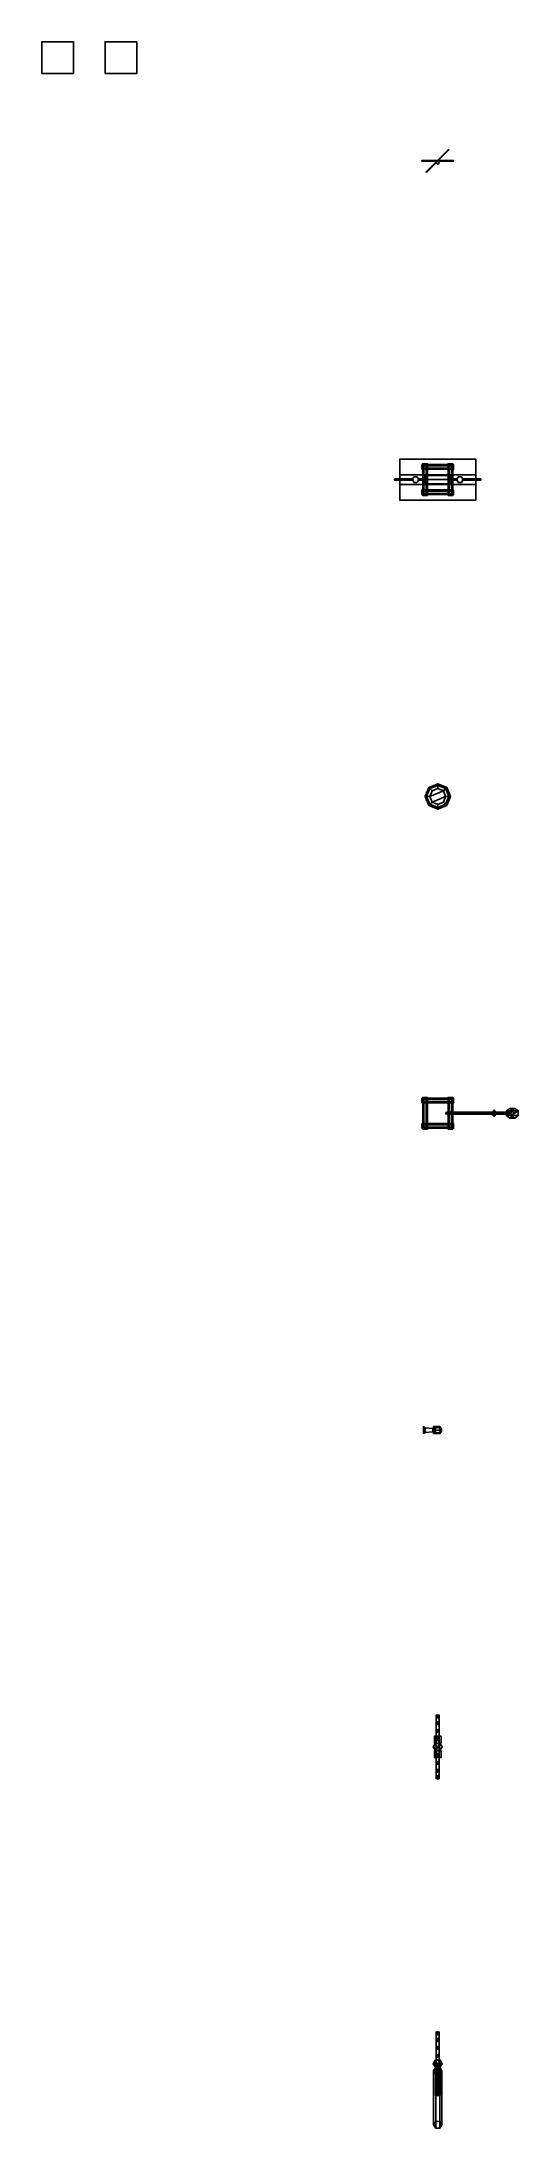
# Model space of a CAD drawing. Header units: millimetres. Extents: x -12.5 to 2.5, y -62 to 3.8.
import ezdxf

# ---------------------------------------------------------------- set-up
doc = ezdxf.new("R2010")
doc.units = ezdxf.units.MM

msp = doc.modelspace()

# ---------------------------------------------------------------- linework, layer by layer
for points in [[(-11.5, 3.82, 1), (-11.5, 3.82), (-12.5, 3.82), (-12.5, 3.82, 1)], [(-11.5, 3.82), (-11.5, 2.82), (-12.5, 2.82), (-12.5, 3.82)], [(-12.5, 3.82), (-12.5, 2.82), (-12.5, 2.82, 1), (-12.5, 3.82, 1)], [(-12.5, 3.82, 1), (-12.5, 2.82, 1), (-11.5, 2.82, 1), (-11.5, 3.82, 1)], [(-11.5, 2.82, 1), (-11.5, 2.82), (-11.5, 3.82), (-11.5, 3.82, 1)], [(-9.5, 3.82), (-9.5, 2.82), (-10.5, 2.82), (-10.5, 3.82)], [(-10.5, 3.82), (-10.5, 2.82), (-9.5, 2.82), (-9.5, 3.82)], [(-12.5, 2.82, 1), (-12.5, 2.82), (-11.5, 2.82), (-11.5, 2.82, 1)], [(-0.4, 0.07, 1.5), (-0.4, 0.07, 1.3), (-0.5, 0.07, 1.4)], [(-0.4, 0.07, 1.3), (-0.4, 0.05, 1.3), (-0.5, 0.05, 1.4), (-0.5, 0.07, 1.4)], [(-0.5, 0.07, 1.4), (-0.5, 0.05, 1.4), (-0.5, 0.05, 1.4), (-0.5, 0.07, 1.4)], [(-0.5, 0.07, 1.4), (-0.5, 0.05, 1.4), (-0.4, 0.05, 1.5), (-0.4, 0.07, 1.5)], [(-0.5, 0.05, 1.4), (-0.5, 0.05, 1.4), (-0.4, 0.05, 1.3), (-0.4, 0.05, 1.5)], [(-0.4, 0.07, 1.5), (-0.4, 0.05, 1.5), (0.5, 0.05, 1.5), (0.5, 0.07, 1.5)], [(0.5, 0.07, 1.5), (0.5, 0.07, 1.3), (-0.4, 0.07, 1.3), (-0.4, 0.07, 1.5)], [(0.5, 0.07, 1.3), (0.5, 0.05, 1.3), (-0.4, 0.05, 1.3), (-0.4, 0.07, 1.3)], [(-0.4, 0.05, 1.5), (-0.4, 0.05, 1.3), (0.5, 0.05, 1.3), (0.5, 0.05, 1.5)], [(0.339, 0.418, 1.3), (0.339, 0.418, 1.1), (-0.297, -0.219, 1.1), (-0.297, -0.219, 1.3)], [(0.339, 0.418, 1.1), (0.354, 0.404, 1.1), (-0.283, -0.233, 1.1), (-0.297, -0.219, 1.1)], [(-0.297, -0.219, 1.3), (-0.283, -0.233, 1.3), (0.354, 0.404, 1.3), (0.339, 0.418, 1.3)], [(-0.283, -0.233, 1.3), (-0.283, -0.233, 1.1), (0.354, 0.404, 1.1), (0.354, 0.404, 1.3)], [(0, 0.05), (-0.05, 0), (-0.05, 0, 1.5), (0, 0.05, 1.5)], [(0, 0.05, 1.5), (-0.05, 0, 1.5), (0, -0.05, 1.5), (0.05, 0, 1.5)], [(-0.05, 0), (0, -0.05), (0, -0.05, 1.5), (-0.05, 0, 1.5)], [(0.05, 0), (0, 0.05), (0, 0.05, 1.5), (0.05, 0, 1.5)], [(0, -0.05), (0.05, 0), (0.05, 0, 1.5), (0, -0.05, 1.5)], [(0.354, 0.404, 1.3), (0.354, 0.404, 1.1), (0.339, 0.418, 1.1), (0.339, 0.418, 1.3)], [(0.5, 0.05, 1.5), (0.5, 0.05, 1.3), (0.5, 0.07, 1.3), (0.5, 0.07, 1.5)], [(-0.297, -0.219, 1.3), (-0.297, -0.219, 1.1), (-0.368, -0.289, 1.2)], [(-0.368, -0.289, 1.2), (-0.354, -0.304, 1.2), (-0.283, -0.233, 1.3), (-0.297, -0.219, 1.3)], [(-0.297, -0.219, 1.1), (-0.283, -0.233, 1.1), (-0.354, -0.304, 1.2), (-0.368, -0.289, 1.2)], [(-0.368, -0.289, 1.2), (-0.354, -0.304, 1.2), (-0.354, -0.304, 1.2), (-0.368, -0.289, 1.2)], [(-0.354, -0.304, 1.2), (-0.354, -0.304, 1.2), (-0.283, -0.233, 1.1), (-0.283, -0.233, 1.3)], [(-1.2, -9.35, 1.39), (-1.2, -9.85, 1.54), (1.2, -9.85, 1.54), (1.2, -9.35, 1.39)], [(1.2, -9.35, 1.35), (1.2, -9.85, 1.5), (-1.2, -9.85, 1.5), (-1.2, -9.35, 1.35)], [(1.2, -9.35, 1.39), (1.2, -9.35, 1.35), (-1.2, -9.35, 1.35), (-1.2, -9.35, 1.39)], [(-1.2, -9.35, 1.35), (-1.2, -9.85, 1.5), (-1.2, -9.85, 1.54), (-1.2, -9.35, 1.39)], [(-1.2, -9.85, 1.5), (-1.2, -10.15, 1.5), (-1.2, -10.15, 1.54), (-1.2, -9.85, 1.54)], [(-1.2, -9.85, 1.54), (-1.2, -10.15, 1.54), (1.2, -10.15, 1.54), (1.2, -9.85, 1.54)], [(1.2, -9.85, 1.5), (1.2, -10.15, 1.5), (-1.2, -10.15, 1.5), (-1.2, -9.85, 1.5)], [(-0.5, -9.675, 0.19), (-0.5, -9.525, 0.19), (-0.5, -9.562, 0.125), (-0.5, -9.637, 0.125)], [(0.5, -9.525, 0.19), (0.5, -9.562, 0.125), (-0.5, -9.562, 0.125), (-0.5, -9.525, 0.19)], [(0.5, -9.525, 0.06), (0.5, -9.562, -0.005), (-0.5, -9.562, -0.005), (-0.5, -9.525, 0.06)], [(-0.5, -9.675, 0.06), (-0.5, -9.525, 0.06), (-0.5, -9.562, -0.005), (-0.5, -9.637, -0.005)], [(0.5, -9.562, 0.125), (0.5, -9.525, 0.06), (-0.5, -9.525, 0.06), (-0.5, -9.562, 0.125)], [(-0.5, -9.637, 0.125), (-0.5, -9.562, 0.125), (-0.5, -9.525, 0.06), (-0.5, -9.675, 0.06)], [(-0.5, -9.637, 0.385), (-0.5, -9.562, 0.385), (-0.5, -9.525, 0.32), (-0.5, -9.675, 0.32)], [(0.5, -9.562, 0.385), (0.5, -9.525, 0.32), (-0.5, -9.525, 0.32), (-0.5, -9.562, 0.385)], [(-0.5, -9.675, 0.32), (-0.5, -9.525, 0.32), (-0.5, -9.562, 0.255), (-0.5, -9.637, 0.255)], [(0.5, -9.525, 0.32), (0.5, -9.562, 0.255), (-0.5, -9.562, 0.255), (-0.5, -9.525, 0.32)], [(-0.5, -9.637, 0.255), (-0.5, -9.562, 0.255), (-0.5, -9.525, 0.19), (-0.5, -9.675, 0.19)], [(0.5, -9.562, 0.255), (0.5, -9.525, 0.19), (-0.5, -9.525, 0.19), (-0.5, -9.562, 0.255)], [(0.5, -9.562, 0.515), (0.5, -9.525, 0.45), (-0.5, -9.525, 0.45), (-0.5, -9.562, 0.515)], [(-0.5, -9.637, 0.515), (-0.5, -9.562, 0.515), (-0.5, -9.525, 0.45), (-0.5, -9.675, 0.45)], [(0.5, -9.525, 0.45), (0.5, -9.562, 0.385), (-0.5, -9.562, 0.385), (-0.5, -9.525, 0.45)], [(-0.5, -9.675, 0.45), (-0.5, -9.525, 0.45), (-0.5, -9.562, 0.385), (-0.5, -9.637, 0.385)], [(0.5, -9.637, 0.515), (0.5, -9.562, 0.515), (-0.5, -9.562, 0.515), (-0.5, -9.637, 0.515)], [(0.5, -9.637, 0.125), (0.5, -9.675, 0.19), (-0.5, -9.675, 0.19), (-0.5, -9.637, 0.125)], [(0.5, -9.637, -0.005), (0.5, -9.675, 0.06), (-0.5, -9.675, 0.06), (-0.5, -9.637, -0.005)], [(0.5, -9.675, 0.06), (0.5, -9.637, 0.125), (-0.5, -9.637, 0.125), (-0.5, -9.675, 0.06)], [(0.5, -9.675, 0.32), (0.5, -9.637, 0.385), (-0.5, -9.637, 0.385), (-0.5, -9.675, 0.32)], [(0.5, -9.637, 0.255), (0.5, -9.675, 0.32), (-0.5, -9.675, 0.32), (-0.5, -9.637, 0.255)], [(0.5, -9.675, 0.19), (0.5, -9.637, 0.255), (-0.5, -9.637, 0.255), (-0.5, -9.675, 0.19)], [(0.5, -9.675, 0.45), (0.5, -9.637, 0.515), (-0.5, -9.637, 0.515), (-0.5, -9.675, 0.45)], [(0.5, -9.637, 0.385), (0.5, -9.675, 0.45), (-0.5, -9.675, 0.45), (-0.5, -9.637, 0.385)], [(-0.475, -9.5, 0.19), (-0.438, -9.5, 0.125), (-0.438, -10.5, 0.125), (-0.475, -10.5, 0.19)], [(-0.362, -9.5, 0.125), (-0.438, -9.5, 0.125), (-0.475, -9.5, 0.19), (-0.325, -9.5, 0.19)], [(-0.362, -9.5, -0.005), (-0.438, -9.5, -0.005), (-0.475, -9.5, 0.06), (-0.325, -9.5, 0.06)], [(-0.475, -9.5, 0.06), (-0.438, -9.5, -0.005), (-0.438, -10.5, -0.005), (-0.475, -10.5, 0.06)], [(-0.325, -9.5, 0.06), (-0.475, -9.5, 0.06), (-0.438, -9.5, 0.125), (-0.362, -9.5, 0.125)], [(-0.438, -9.5, 0.125), (-0.475, -9.5, 0.06), (-0.475, -10.5, 0.06), (-0.438, -10.5, 0.125)], [(-0.438, -9.5, 0.385), (-0.475, -9.5, 0.32), (-0.475, -10.5, 0.32), (-0.438, -10.5, 0.385)], [(-0.325, -9.5, 0.32), (-0.475, -9.5, 0.32), (-0.438, -9.5, 0.385), (-0.362, -9.5, 0.385)], [(-0.475, -9.5, 0.32), (-0.438, -9.5, 0.255), (-0.438, -10.5, 0.255), (-0.475, -10.5, 0.32)], [(-0.362, -9.5, 0.255), (-0.438, -9.5, 0.255), (-0.475, -9.5, 0.32), (-0.325, -9.5, 0.32)], [(-0.438, -9.5, 0.255), (-0.475, -9.5, 0.19), (-0.475, -10.5, 0.19), (-0.438, -10.5, 0.255)], [(-0.325, -9.5, 0.19), (-0.475, -9.5, 0.19), (-0.438, -9.5, 0.255), (-0.362, -9.5, 0.255)], [(-0.325, -9.5, 0.45), (-0.475, -9.5, 0.45), (-0.438, -9.5, 0.515), (-0.362, -9.5, 0.515)], [(-0.438, -9.5, 0.515), (-0.475, -9.5, 0.45), (-0.475, -10.5, 0.45), (-0.438, -10.5, 0.515)], [(-0.362, -9.5, 0.385), (-0.438, -9.5, 0.385), (-0.475, -9.5, 0.45), (-0.325, -9.5, 0.45)], [(-0.475, -9.5, 0.45), (-0.438, -9.5, 0.385), (-0.438, -10.5, 0.385), (-0.475, -10.5, 0.45)], [(-0.362, -9.5, 0.515), (-0.438, -9.5, 0.515), (-0.438, -10.5, 0.515), (-0.362, -10.5, 0.515)], [(0.4, -10, 1.15), (0.4, -9.87, 1.075), (-0.4, -9.87, 1.075), (-0.4, -10, 1.15)], [(0.4, -9.87, 1.075), (0.4, -9.87, 0.925), (-0.4, -9.87, 0.925), (-0.4, -9.87, 1.075)], [(0.4, -9.87, 0.925), (0.4, -10, 0.85), (-0.4, -10, 0.85), (-0.4, -9.87, 0.925)], [(-0.4, -9.87, 1.075), (-0.4, -9.87, 0.925), (-0.4, -10, 0.85), (-0.4, -10, 1.15)], [(-0.362, -9.5, 0.125), (-0.325, -9.5, 0.19), (-0.325, -10.5, 0.19), (-0.362, -10.5, 0.125)], [(-0.362, -9.5, -0.005), (-0.325, -9.5, 0.06), (-0.325, -10.5, 0.06), (-0.362, -10.5, -0.005)], [(-0.325, -9.5, 0.06), (-0.362, -9.5, 0.125), (-0.362, -10.5, 0.125), (-0.325, -10.5, 0.06)], [(-0.325, -9.5, 0.32), (-0.362, -9.5, 0.385), (-0.362, -10.5, 0.385), (-0.325, -10.5, 0.32)], [(-0.362, -9.5, 0.255), (-0.325, -9.5, 0.32), (-0.325, -10.5, 0.32), (-0.362, -10.5, 0.255)], [(-0.325, -9.5, 0.19), (-0.362, -9.5, 0.255), (-0.362, -10.5, 0.255), (-0.325, -10.5, 0.19)], [(-0.325, -9.5, 0.45), (-0.362, -9.5, 0.515), (-0.362, -10.5, 0.515), (-0.325, -10.5, 0.45)], [(-0.362, -9.5, 0.385), (-0.325, -9.5, 0.45), (-0.325, -10.5, 0.45), (-0.362, -10.5, 0.385)], [(0.438, -9.5, 0.125), (0.362, -9.5, 0.125), (0.325, -9.5, 0.19), (0.475, -9.5, 0.19)], [(0.325, -9.5, 0.19), (0.362, -9.5, 0.125), (0.362, -10.5, 0.125), (0.325, -10.5, 0.19)], [(0.325, -9.5, 0.06), (0.362, -9.5, -0.005), (0.362, -10.5, -0.005), (0.325, -10.5, 0.06)], [(0.438, -9.5, -0.005), (0.362, -9.5, -0.005), (0.325, -9.5, 0.06), (0.475, -9.5, 0.06)], [(0.362, -9.5, 0.125), (0.325, -9.5, 0.06), (0.325, -10.5, 0.06), (0.362, -10.5, 0.125)], [(0.475, -9.5, 0.06), (0.325, -9.5, 0.06), (0.362, -9.5, 0.125), (0.438, -9.5, 0.125)], [(0.475, -9.5, 0.32), (0.325, -9.5, 0.32), (0.362, -9.5, 0.385), (0.438, -9.5, 0.385)], [(0.362, -9.5, 0.385), (0.325, -9.5, 0.32), (0.325, -10.5, 0.32), (0.362, -10.5, 0.385)], [(0.438, -9.5, 0.255), (0.362, -9.5, 0.255), (0.325, -9.5, 0.32), (0.475, -9.5, 0.32)], [(0.325, -9.5, 0.32), (0.362, -9.5, 0.255), (0.362, -10.5, 0.255), (0.325, -10.5, 0.32)], [(0.475, -9.5, 0.19), (0.325, -9.5, 0.19), (0.362, -9.5, 0.255), (0.438, -9.5, 0.255)], [(0.362, -9.5, 0.255), (0.325, -9.5, 0.19), (0.325, -10.5, 0.19), (0.362, -10.5, 0.255)], [(0.362, -9.5, 0.515), (0.325, -9.5, 0.45), (0.325, -10.5, 0.45), (0.362, -10.5, 0.515)], [(0.475, -9.5, 0.45), (0.325, -9.5, 0.45), (0.362, -9.5, 0.515), (0.438, -9.5, 0.515)], [(0.325, -9.5, 0.45), (0.362, -9.5, 0.385), (0.362, -10.5, 0.385), (0.325, -10.5, 0.45)], [(0.438, -9.5, 0.385), (0.362, -9.5, 0.385), (0.325, -9.5, 0.45), (0.475, -9.5, 0.45)], [(0.438, -9.5, 0.515), (0.362, -9.5, 0.515), (0.362, -10.5, 0.515), (0.438, -10.5, 0.515)], [(0.4, -10, 1.15), (0.4, -10, 0.85), (0.4, -9.87, 0.925), (0.4, -9.87, 1.075)], [(0.438, -9.5, 0.125), (0.475, -9.5, 0.19), (0.475, -10.5, 0.19), (0.438, -10.5, 0.125)], [(0.438, -9.5, -0.005), (0.475, -9.5, 0.06), (0.475, -10.5, 0.06), (0.438, -10.5, -0.005)], [(0.475, -9.5, 0.06), (0.438, -9.5, 0.125), (0.438, -10.5, 0.125), (0.475, -10.5, 0.06)], [(0.475, -9.5, 0.32), (0.438, -9.5, 0.385), (0.438, -10.5, 0.385), (0.475, -10.5, 0.32)], [(0.438, -9.5, 0.255), (0.475, -9.5, 0.32), (0.475, -10.5, 0.32), (0.438, -10.5, 0.255)], [(0.475, -9.5, 0.19), (0.438, -9.5, 0.255), (0.438, -10.5, 0.255), (0.475, -10.5, 0.19)], [(0.475, -9.5, 0.45), (0.438, -9.5, 0.515), (0.438, -10.5, 0.515), (0.475, -10.5, 0.45)], [(0.438, -9.5, 0.385), (0.475, -9.5, 0.45), (0.475, -10.5, 0.45), (0.438, -10.5, 0.385)], [(0.5, -9.637, 0.125), (0.5, -9.562, 0.125), (0.5, -9.525, 0.19), (0.5, -9.675, 0.19)], [(0.5, -9.637, -0.005), (0.5, -9.562, -0.005), (0.5, -9.525, 0.06), (0.5, -9.675, 0.06)], [(0.5, -9.675, 0.06), (0.5, -9.525, 0.06), (0.5, -9.562, 0.125), (0.5, -9.637, 0.125)], [(0.5, -9.675, 0.32), (0.5, -9.525, 0.32), (0.5, -9.562, 0.385), (0.5, -9.637, 0.385)], [(0.5, -9.637, 0.255), (0.5, -9.562, 0.255), (0.5, -9.525, 0.32), (0.5, -9.675, 0.32)], [(0.5, -9.675, 0.19), (0.5, -9.525, 0.19), (0.5, -9.562, 0.255), (0.5, -9.637, 0.255)], [(0.5, -9.675, 0.45), (0.5, -9.525, 0.45), (0.5, -9.562, 0.515), (0.5, -9.637, 0.515)], [(0.5, -9.637, 0.385), (0.5, -9.562, 0.385), (0.5, -9.525, 0.45), (0.5, -9.675, 0.45)], [(1.2, -9.85, 1.54), (1.2, -9.85, 1.5), (1.2, -9.35, 1.35), (1.2, -9.35, 1.39)], [(1.2, -10.15, 1.54), (1.2, -10.15, 1.5), (1.2, -9.85, 1.5), (1.2, -9.85, 1.54)], [(-0.9, -10, 1.29), (-0.92, -9.98, 1.27), (-1.36, -9.98, 1.27), (-1.36, -10, 1.29)], [(-0.92, -9.98, 1.27), (-0.94, -10, 1.25), (-1.36, -10, 1.25), (-1.36, -9.98, 1.27)], [(-1.36, -9.98, 1.27), (-1.36, -10, 1.25), (-1.36, -10.02, 1.27), (-1.36, -10, 1.29)], [(-0.94, -10, 1.25), (-0.92, -10.02, 1.27), (-1.36, -10.02, 1.27), (-1.36, -10, 1.25)], [(-0.92, -10.02, 1.27), (-0.9, -10, 1.29), (-1.36, -10, 1.29), (-1.36, -10.02, 1.27)], [(1.2, -10.65, 1.39), (1.2, -10.15, 1.54), (-1.2, -10.15, 1.54), (-1.2, -10.65, 1.39)], [(-1.2, -10.65, 1.35), (-1.2, -10.15, 1.5), (1.2, -10.15, 1.5), (1.2, -10.65, 1.35)], [(-1.2, -10.15, 1.54), (-1.2, -10.15, 1.5), (-1.2, -10.65, 1.35), (-1.2, -10.65, 1.39)], [(-0.92, -9.98, 1), (-0.94, -10, 0.98), (-0.94, -10, 1.25), (-0.92, -9.98, 1.27)], [(-0.8, -9.98, 1), (-0.78, -10, 0.98), (-0.94, -10, 0.98), (-0.92, -9.98, 1)], [(-0.94, -10, 0.98), (-0.92, -10.02, 1), (-0.92, -10.02, 1.27), (-0.94, -10, 1.25)], [(-0.78, -10, 0.98), (-0.8, -10.02, 1), (-0.92, -10.02, 1), (-0.94, -10, 0.98)], [(-0.9, -10, 1.02), (-0.92, -9.98, 1), (-0.92, -9.98, 1.27), (-0.9, -10, 1.29)], [(-0.78, -10, 1.02), (-0.8, -9.98, 1), (-0.92, -9.98, 1), (-0.9, -10, 1.02)], [(-0.92, -10.02, 1), (-0.9, -10, 1.02), (-0.9, -10, 1.29), (-0.92, -10.02, 1.27)], [(-0.8, -10.02, 1), (-0.78, -10, 1.02), (-0.9, -10, 1.02), (-0.92, -10.02, 1)], [(-0.75, -9.913), (-0.8, -10), (-0.8, -10, 1.5), (-0.75, -9.913, 1.5)], [(-0.8, -10), (-0.75, -10.087), (-0.75, -10.087, 1.5), (-0.8, -10, 1.5)], [(-0.65, -9.913), (-0.75, -9.913), (-0.75, -9.913, 1.5), (-0.65, -9.913, 1.5)], [(-0.75, -10.087), (-0.65, -10.087), (-0.65, -10.087, 1.5), (-0.75, -10.087, 1.5)], [(-0.6, -10), (-0.65, -9.913), (-0.65, -9.913, 1.5), (-0.6, -10, 1.5)], [(-0.65, -10.087), (-0.6, -10), (-0.6, -10, 1.5), (-0.65, -10.087, 1.5)], [(-0.4, -10, 1.02), (-0.4, -9.98, 1), (-0.6, -9.98, 1), (-0.62, -10, 1.02)], [(-0.4, -9.98, 1), (-0.4, -10, 0.98), (-0.62, -10, 0.98), (-0.6, -9.98, 1)], [(-0.4, -10, 0.98), (-0.4, -10.02, 1), (-0.6, -10.02, 1), (-0.62, -10, 0.98)], [(-0.4, -10.02, 1), (-0.4, -10, 1.02), (-0.62, -10, 1.02), (-0.6, -10.02, 1)], [(0.5, -10.325, 0.19), (0.5, -10.363, 0.125), (-0.5, -10.363, 0.125), (-0.5, -10.325, 0.19)], [(-0.5, -10.475, 0.19), (-0.5, -10.325, 0.19), (-0.5, -10.363, 0.125), (-0.5, -10.438, 0.125)], [(-0.5, -10.475, 0.06), (-0.5, -10.325, 0.06), (-0.5, -10.363, -0.005), (-0.5, -10.438, -0.005)], [(0.5, -10.325, 0.06), (0.5, -10.363, -0.005), (-0.5, -10.363, -0.005), (-0.5, -10.325, 0.06)], [(-0.5, -10.438, 0.125), (-0.5, -10.363, 0.125), (-0.5, -10.325, 0.06), (-0.5, -10.475, 0.06)], [(0.5, -10.363, 0.125), (0.5, -10.325, 0.06), (-0.5, -10.325, 0.06), (-0.5, -10.363, 0.125)], [(0.5, -10.363, 0.385), (0.5, -10.325, 0.32), (-0.5, -10.325, 0.32), (-0.5, -10.363, 0.385)], [(-0.5, -10.438, 0.385), (-0.5, -10.363, 0.385), (-0.5, -10.325, 0.32), (-0.5, -10.475, 0.32)], [(0.5, -10.325, 0.32), (0.5, -10.363, 0.255), (-0.5, -10.363, 0.255), (-0.5, -10.325, 0.32)], [(-0.5, -10.475, 0.32), (-0.5, -10.325, 0.32), (-0.5, -10.363, 0.255), (-0.5, -10.438, 0.255)], [(0.5, -10.363, 0.255), (0.5, -10.325, 0.19), (-0.5, -10.325, 0.19), (-0.5, -10.363, 0.255)], [(-0.5, -10.438, 0.255), (-0.5, -10.363, 0.255), (-0.5, -10.325, 0.19), (-0.5, -10.475, 0.19)], [(-0.5, -10.438, 0.515), (-0.5, -10.363, 0.515), (-0.5, -10.325, 0.45), (-0.5, -10.475, 0.45)], [(0.5, -10.363, 0.515), (0.5, -10.325, 0.45), (-0.5, -10.325, 0.45), (-0.5, -10.363, 0.515)], [(-0.5, -10.475, 0.45), (-0.5, -10.325, 0.45), (-0.5, -10.363, 0.385), (-0.5, -10.438, 0.385)], [(0.5, -10.325, 0.45), (0.5, -10.363, 0.385), (-0.5, -10.363, 0.385), (-0.5, -10.325, 0.45)], [(0.5, -10.438, 0.515), (0.5, -10.363, 0.515), (-0.5, -10.363, 0.515), (-0.5, -10.438, 0.515)], [(0.5, -10.438, 0.125), (0.5, -10.475, 0.19), (-0.5, -10.475, 0.19), (-0.5, -10.438, 0.125)], [(0.5, -10.438, -0.005), (0.5, -10.475, 0.06), (-0.5, -10.475, 0.06), (-0.5, -10.438, -0.005)], [(0.5, -10.475, 0.06), (0.5, -10.438, 0.125), (-0.5, -10.438, 0.125), (-0.5, -10.475, 0.06)], [(0.5, -10.475, 0.32), (0.5, -10.438, 0.385), (-0.5, -10.438, 0.385), (-0.5, -10.475, 0.32)], [(0.5, -10.438, 0.255), (0.5, -10.475, 0.32), (-0.5, -10.475, 0.32), (-0.5, -10.438, 0.255)], [(0.5, -10.475, 0.19), (0.5, -10.438, 0.255), (-0.5, -10.438, 0.255), (-0.5, -10.475, 0.19)], [(0.5, -10.475, 0.45), (0.5, -10.438, 0.515), (-0.5, -10.438, 0.515), (-0.5, -10.475, 0.45)], [(0.5, -10.438, 0.385), (0.5, -10.475, 0.45), (-0.5, -10.475, 0.45), (-0.5, -10.438, 0.385)], [(-0.325, -10.5, 0.19), (-0.475, -10.5, 0.19), (-0.438, -10.5, 0.125), (-0.362, -10.5, 0.125)], [(-0.325, -10.5, 0.06), (-0.475, -10.5, 0.06), (-0.438, -10.5, -0.005), (-0.362, -10.5, -0.005)], [(-0.362, -10.5, 0.125), (-0.438, -10.5, 0.125), (-0.475, -10.5, 0.06), (-0.325, -10.5, 0.06)], [(-0.362, -10.5, 0.385), (-0.438, -10.5, 0.385), (-0.475, -10.5, 0.32), (-0.325, -10.5, 0.32)], [(-0.325, -10.5, 0.32), (-0.475, -10.5, 0.32), (-0.438, -10.5, 0.255), (-0.362, -10.5, 0.255)], [(-0.362, -10.5, 0.255), (-0.438, -10.5, 0.255), (-0.475, -10.5, 0.19), (-0.325, -10.5, 0.19)], [(-0.362, -10.5, 0.515), (-0.438, -10.5, 0.515), (-0.475, -10.5, 0.45), (-0.325, -10.5, 0.45)], [(-0.325, -10.5, 0.45), (-0.475, -10.5, 0.45), (-0.438, -10.5, 0.385), (-0.362, -10.5, 0.385)], [(0.4, -10, 0.85), (0.4, -10.13, 0.925), (-0.4, -10.13, 0.925), (-0.4, -10, 0.85)], [(0.4, -10.13, 1.075), (0.4, -10, 1.15), (-0.4, -10, 1.15), (-0.4, -10.13, 1.075)], [(-0.4, -10, 1.15), (-0.4, -10, 0.85), (-0.4, -10.13, 0.925), (-0.4, -10.13, 1.075)], [(0.4, -10.13, 0.925), (0.4, -10.13, 1.075), (-0.4, -10.13, 1.075), (-0.4, -10.13, 0.925)], [(0.475, -10.5, 0.19), (0.325, -10.5, 0.19), (0.362, -10.5, 0.125), (0.438, -10.5, 0.125)], [(0.475, -10.5, 0.06), (0.325, -10.5, 0.06), (0.362, -10.5, -0.005), (0.438, -10.5, -0.005)], [(0.438, -10.5, 0.125), (0.362, -10.5, 0.125), (0.325, -10.5, 0.06), (0.475, -10.5, 0.06)], [(0.438, -10.5, 0.385), (0.362, -10.5, 0.385), (0.325, -10.5, 0.32), (0.475, -10.5, 0.32)], [(0.475, -10.5, 0.32), (0.325, -10.5, 0.32), (0.362, -10.5, 0.255), (0.438, -10.5, 0.255)], [(0.438, -10.5, 0.255), (0.362, -10.5, 0.255), (0.325, -10.5, 0.19), (0.475, -10.5, 0.19)], [(0.438, -10.5, 0.515), (0.362, -10.5, 0.515), (0.325, -10.5, 0.45), (0.475, -10.5, 0.45)], [(0.475, -10.5, 0.45), (0.325, -10.5, 0.45), (0.362, -10.5, 0.385), (0.438, -10.5, 0.385)], [(0.62, -10, 1.02), (0.6, -9.98, 1), (0.4, -9.98, 1), (0.4, -10, 1.02)], [(0.6, -9.98, 1), (0.62, -10, 0.98), (0.4, -10, 0.98), (0.4, -9.98, 1)], [(0.62, -10, 0.98), (0.6, -10.02, 1), (0.4, -10.02, 1), (0.4, -10, 0.98)], [(0.6, -10.02, 1), (0.62, -10, 1.02), (0.4, -10, 1.02), (0.4, -10.02, 1)], [(0.4, -10.13, 1.075), (0.4, -10.13, 0.925), (0.4, -10, 0.85), (0.4, -10, 1.15)], [(0.5, -10.438, 0.125), (0.5, -10.363, 0.125), (0.5, -10.325, 0.19), (0.5, -10.475, 0.19)], [(0.5, -10.438, -0.005), (0.5, -10.363, -0.005), (0.5, -10.325, 0.06), (0.5, -10.475, 0.06)], [(0.5, -10.475, 0.06), (0.5, -10.325, 0.06), (0.5, -10.363, 0.125), (0.5, -10.438, 0.125)], [(0.5, -10.475, 0.32), (0.5, -10.325, 0.32), (0.5, -10.363, 0.385), (0.5, -10.438, 0.385)], [(0.5, -10.438, 0.255), (0.5, -10.363, 0.255), (0.5, -10.325, 0.32), (0.5, -10.475, 0.32)], [(0.5, -10.475, 0.19), (0.5, -10.325, 0.19), (0.5, -10.363, 0.255), (0.5, -10.438, 0.255)], [(0.5, -10.475, 0.45), (0.5, -10.325, 0.45), (0.5, -10.363, 0.515), (0.5, -10.438, 0.515)], [(0.5, -10.438, 0.385), (0.5, -10.363, 0.385), (0.5, -10.325, 0.45), (0.5, -10.475, 0.45)], [(0.65, -9.913), (0.6, -10), (0.6, -10, 1.5), (0.65, -9.913, 1.5)], [(0.6, -10), (0.65, -10.087), (0.65, -10.087, 1.5), (0.6, -10, 1.5)], [(0.75, -9.913), (0.65, -9.913), (0.65, -9.913, 1.5), (0.75, -9.913, 1.5)], [(0.65, -10.087), (0.75, -10.087), (0.75, -10.087, 1.5), (0.65, -10.087, 1.5)], [(0.8, -10), (0.75, -9.913), (0.75, -9.913, 1.5), (0.8, -10, 1.5)], [(0.75, -10.087), (0.8, -10), (0.8, -10, 1.5), (0.75, -10.087, 1.5)], [(0.8, -9.98, 1), (0.78, -10, 1.02), (0.94, -10, 1.02), (0.92, -9.98, 1)], [(0.78, -10, 0.98), (0.8, -9.98, 1), (0.92, -9.98, 1), (0.9, -10, 0.98)], [(0.8, -10.02, 1), (0.78, -10, 0.98), (0.9, -10, 0.98), (0.92, -10.02, 1)], [(0.78, -10, 1.02), (0.8, -10.02, 1), (0.92, -10.02, 1), (0.94, -10, 1.02)], [(0.9, -10, 0.98), (0.92, -9.98, 1), (0.92, -9.98, 0.73), (0.9, -10, 0.71)], [(0.9, -10, 0.71), (0.92, -9.98, 0.73), (1.36, -9.98, 0.73), (1.36, -10, 0.71)], [(0.92, -10.02, 1), (0.9, -10, 0.98), (0.9, -10, 0.71), (0.92, -10.02, 0.73)], [(0.92, -10.02, 0.73), (0.9, -10, 0.71), (1.36, -10, 0.71), (1.36, -10.02, 0.73)], [(0.92, -9.98, 1), (0.94, -10, 1.02), (0.94, -10, 0.75), (0.92, -9.98, 0.73)], [(0.92, -9.98, 0.73), (0.94, -10, 0.75), (1.36, -10, 0.75), (1.36, -9.98, 0.73)], [(0.94, -10, 1.02), (0.92, -10.02, 1), (0.92, -10.02, 0.73), (0.94, -10, 0.75)], [(0.94, -10, 0.75), (0.92, -10.02, 0.73), (1.36, -10.02, 0.73), (1.36, -10, 0.75)], [(1.2, -10.65, 1.35), (1.2, -10.15, 1.5), (1.2, -10.15, 1.54), (1.2, -10.65, 1.39)], [(1.36, -9.98, 0.73), (1.36, -10, 0.75), (1.36, -10.02, 0.73), (1.36, -10, 0.71)], [(-1.2, -10.65, 1.39), (-1.2, -10.65, 1.35), (1.2, -10.65, 1.35), (1.2, -10.65, 1.39)], [(-0.247, -19.753, 0.1), (-0.35, -20, 0.1), (-0.4, -20, 0.4), (-0.283, -19.717, 0.4)], [(-0.35, -20, 0.8), (-0.247, -19.753, 0.8), (-0.283, -19.717, 0.5), (-0.4, -20, 0.5)], [(-0.283, -19.717, 0.4), (-0.4, -20, 0.4), (-0.4, -20, 0.5), (-0.283, -19.717, 0.5)], [(-0.177, -19.823), (-0.25, -20), (-0.35, -20, 0.1), (-0.247, -19.753, 0.1)], [(-0.25, -20, 0.9), (-0.177, -19.823, 0.9), (-0.247, -19.753, 0.8), (-0.35, -20, 0.8)], [(0, -19.65, 0.1), (-0.247, -19.753, 0.1), (-0.283, -19.717, 0.4), (0, -19.6, 0.4)], [(-0.247, -19.753, 0.8), (0, -19.65, 0.8), (0, -19.6, 0.5), (-0.283, -19.717, 0.5)], [(0, -19.6, 0.4), (-0.283, -19.717, 0.4), (-0.283, -19.717, 0.5), (0, -19.6, 0.5)], [(-0.25, -20, 0.9), (0.177, -19.823, 0.9), (0, -19.75, 0.9), (-0.177, -19.823, 0.9)], [(0, -19.75), (-0.177, -19.823), (-0.247, -19.753, 0.1), (0, -19.65, 0.1)], [(-0.177, -19.823, 0.9), (0, -19.75, 0.9), (0, -19.65, 0.8), (-0.247, -19.753, 0.8)], [(0.247, -19.753, 0.1), (0, -19.65, 0.1), (0, -19.6, 0.4), (0.283, -19.717, 0.4)], [(0, -19.65, 0.8), (0.247, -19.753, 0.8), (0.283, -19.717, 0.5), (0, -19.6, 0.5)], [(0.283, -19.717, 0.4), (0, -19.6, 0.4), (0, -19.6, 0.5), (0.283, -19.717, 0.5)], [(0.177, -19.823), (0, -19.75), (0, -19.65, 0.1), (0.247, -19.753, 0.1)], [(0, -19.75, 0.9), (0.177, -19.823, 0.9), (0.247, -19.753, 0.8), (0, -19.65, 0.8)], [(0.25, -20), (0.177, -19.823), (0.247, -19.753, 0.1), (0.35, -20, 0.1)], [(0.177, -19.823, 0.9), (0.25, -20, 0.9), (0.35, -20, 0.8), (0.247, -19.753, 0.8)], [(0.35, -20, 0.1), (0.247, -19.753, 0.1), (0.283, -19.717, 0.4), (0.4, -20, 0.4)], [(0.247, -19.753, 0.8), (0.35, -20, 0.8), (0.4, -20, 0.5), (0.283, -19.717, 0.5)], [(0.4, -20, 0.4), (0.283, -19.717, 0.4), (0.283, -19.717, 0.5), (0.4, -20, 0.5)], [(-0.35, -20, 0.1), (-0.247, -20.247, 0.1), (-0.283, -20.283, 0.4), (-0.4, -20, 0.4)], [(-0.247, -20.247, 0.8), (-0.35, -20, 0.8), (-0.4, -20, 0.5), (-0.283, -20.283, 0.5)], [(-0.4, -20, 0.4), (-0.283, -20.283, 0.4), (-0.283, -20.283, 0.5), (-0.4, -20, 0.5)], [(-0.25, -20), (-0.177, -20.177), (-0.247, -20.247, 0.1), (-0.35, -20, 0.1)], [(-0.177, -20.177, 0.9), (-0.25, -20, 0.9), (-0.35, -20, 0.8), (-0.247, -20.247, 0.8)], [(-0.247, -20.247, 0.1), (0, -20.35, 0.1), (0, -20.4, 0.4), (-0.283, -20.283, 0.4)], [(0, -20.35, 0.8), (-0.247, -20.247, 0.8), (-0.283, -20.283, 0.5), (0, -20.4, 0.5)], [(-0.283, -20.283, 0.4), (0, -20.4, 0.4), (0, -20.4, 0.5), (-0.283, -20.283, 0.5)], [(-0.177, -20.177, 0.9), (0.25, -20, 0.9), (0.177, -19.823, 0.9), (-0.25, -20, 0.9)], [(-0.177, -20.177), (0, -20.25), (0, -20.35, 0.1), (-0.247, -20.247, 0.1)], [(0, -20.25, 0.9), (-0.177, -20.177, 0.9), (-0.247, -20.247, 0.8), (0, -20.35, 0.8)], [(0, -20.25, 0.9), (0.177, -20.177, 0.9), (0.25, -20, 0.9), (-0.177, -20.177, 0.9)], [(0, -20.25), (0.177, -20.177), (0.247, -20.247, 0.1), (0, -20.35, 0.1)], [(0.177, -20.177, 0.9), (0, -20.25, 0.9), (0, -20.35, 0.8), (0.247, -20.247, 0.8)], [(0, -20.35, 0.1), (0.247, -20.247, 0.1), (0.283, -20.283, 0.4), (0, -20.4, 0.4)], [(0.247, -20.247, 0.8), (0, -20.35, 0.8), (0, -20.4, 0.5), (0.283, -20.283, 0.5)], [(0, -20.4, 0.4), (0.283, -20.283, 0.4), (0.283, -20.283, 0.5), (0, -20.4, 0.5)], [(0.177, -20.177), (0.25, -20), (0.35, -20, 0.1), (0.247, -20.247, 0.1)], [(0.25, -20, 0.9), (0.177, -20.177, 0.9), (0.247, -20.247, 0.8), (0.35, -20, 0.8)], [(0.247, -20.247, 0.1), (0.35, -20, 0.1), (0.4, -20, 0.4), (0.283, -20.283, 0.4)], [(0.35, -20, 0.8), (0.247, -20.247, 0.8), (0.283, -20.283, 0.5), (0.4, -20, 0.5)], [(0.283, -20.283, 0.4), (0.4, -20, 0.4), (0.4, -20, 0.5), (0.283, -20.283, 0.5)], [(0.5, -29.525, 0.19), (0.5, -29.562, 0.125), (-0.5, -29.562, 0.125), (-0.5, -29.525, 0.19)], [(-0.5, -29.675, 0.19), (-0.5, -29.525, 0.19), (-0.5, -29.562, 0.125), (-0.5, -29.637, 0.125)], [(-0.5, -29.675, 0.06), (-0.5, -29.525, 0.06), (-0.5, -29.562, -0.005), (-0.5, -29.637, -0.005)], [(0.5, -29.525, 0.06), (0.5, -29.562, -0.005), (-0.5, -29.562, -0.005), (-0.5, -29.525, 0.06)], [(-0.5, -29.637, 0.125), (-0.5, -29.562, 0.125), (-0.5, -29.525, 0.06), (-0.5, -29.675, 0.06)], [(0.5, -29.562, 0.125), (0.5, -29.525, 0.06), (-0.5, -29.525, 0.06), (-0.5, -29.562, 0.125)], [(0.5, -29.562, 0.385), (0.5, -29.525, 0.32), (-0.5, -29.525, 0.32), (-0.5, -29.562, 0.385)], [(-0.5, -29.637, 0.385), (-0.5, -29.562, 0.385), (-0.5, -29.525, 0.32), (-0.5, -29.675, 0.32)], [(0.5, -29.525, 0.32), (0.5, -29.562, 0.255), (-0.5, -29.562, 0.255), (-0.5, -29.525, 0.32)], [(-0.5, -29.675, 0.32), (-0.5, -29.525, 0.32), (-0.5, -29.562, 0.255), (-0.5, -29.637, 0.255)], [(0.5, -29.562, 0.255), (0.5, -29.525, 0.19), (-0.5, -29.525, 0.19), (-0.5, -29.562, 0.255)], [(-0.5, -29.637, 0.255), (-0.5, -29.562, 0.255), (-0.5, -29.525, 0.19), (-0.5, -29.675, 0.19)], [(-0.5, -29.637, 0.515), (-0.5, -29.562, 0.515), (-0.5, -29.525, 0.45), (-0.5, -29.675, 0.45)], [(0.5, -29.562, 0.515), (0.5, -29.525, 0.45), (-0.5, -29.525, 0.45), (-0.5, -29.562, 0.515)], [(-0.5, -29.675, 0.45), (-0.5, -29.525, 0.45), (-0.5, -29.562, 0.385), (-0.5, -29.637, 0.385)], [(0.5, -29.525, 0.45), (0.5, -29.562, 0.385), (-0.5, -29.562, 0.385), (-0.5, -29.525, 0.45)], [(0.5, -29.637, 0.515), (0.5, -29.562, 0.515), (-0.5, -29.562, 0.515), (-0.5, -29.637, 0.515)], [(-0.362, -29.5, 0.125), (-0.438, -29.5, 0.125), (-0.475, -29.5, 0.19), (-0.325, -29.5, 0.19)], [(-0.475, -29.5, 0.19), (-0.438, -29.5, 0.125), (-0.438, -30.5, 0.125), (-0.475, -30.5, 0.19)], [(-0.475, -29.5, 0.06), (-0.438, -29.5, -0.005), (-0.438, -30.5, -0.005), (-0.475, -30.5, 0.06)], [(-0.362, -29.5, -0.005), (-0.438, -29.5, -0.005), (-0.475, -29.5, 0.06), (-0.325, -29.5, 0.06)], [(-0.438, -29.5, 0.125), (-0.475, -29.5, 0.06), (-0.475, -30.5, 0.06), (-0.438, -30.5, 0.125)], [(-0.325, -29.5, 0.06), (-0.475, -29.5, 0.06), (-0.438, -29.5, 0.125), (-0.362, -29.5, 0.125)], [(-0.325, -29.5, 0.32), (-0.475, -29.5, 0.32), (-0.438, -29.5, 0.385), (-0.362, -29.5, 0.385)], [(-0.438, -29.5, 0.385), (-0.475, -29.5, 0.32), (-0.475, -30.5, 0.32), (-0.438, -30.5, 0.385)], [(-0.362, -29.5, 0.255), (-0.438, -29.5, 0.255), (-0.475, -29.5, 0.32), (-0.325, -29.5, 0.32)], [(-0.475, -29.5, 0.32), (-0.438, -29.5, 0.255), (-0.438, -30.5, 0.255), (-0.475, -30.5, 0.32)], [(-0.325, -29.5, 0.19), (-0.475, -29.5, 0.19), (-0.438, -29.5, 0.255), (-0.362, -29.5, 0.255)], [(-0.438, -29.5, 0.255), (-0.475, -29.5, 0.19), (-0.475, -30.5, 0.19), (-0.438, -30.5, 0.255)], [(-0.438, -29.5, 0.515), (-0.475, -29.5, 0.45), (-0.475, -30.5, 0.45), (-0.438, -30.5, 0.515)], [(-0.325, -29.5, 0.45), (-0.475, -29.5, 0.45), (-0.438, -29.5, 0.515), (-0.362, -29.5, 0.515)], [(-0.475, -29.5, 0.45), (-0.438, -29.5, 0.385), (-0.438, -30.5, 0.385), (-0.475, -30.5, 0.45)], [(-0.362, -29.5, 0.385), (-0.438, -29.5, 0.385), (-0.475, -29.5, 0.45), (-0.325, -29.5, 0.45)], [(-0.362, -29.5, 0.515), (-0.438, -29.5, 0.515), (-0.438, -30.5, 0.515), (-0.362, -30.5, 0.515)], [(-0.362, -29.5, 0.125), (-0.325, -29.5, 0.19), (-0.325, -30.5, 0.19), (-0.362, -30.5, 0.125)], [(-0.362, -29.5, -0.005), (-0.325, -29.5, 0.06), (-0.325, -30.5, 0.06), (-0.362, -30.5, -0.005)], [(-0.325, -29.5, 0.06), (-0.362, -29.5, 0.125), (-0.362, -30.5, 0.125), (-0.325, -30.5, 0.06)], [(-0.325, -29.5, 0.32), (-0.362, -29.5, 0.385), (-0.362, -30.5, 0.385), (-0.325, -30.5, 0.32)], [(-0.362, -29.5, 0.255), (-0.325, -29.5, 0.32), (-0.325, -30.5, 0.32), (-0.362, -30.5, 0.255)], [(-0.325, -29.5, 0.19), (-0.362, -29.5, 0.255), (-0.362, -30.5, 0.255), (-0.325, -30.5, 0.19)], [(-0.325, -29.5, 0.45), (-0.362, -29.5, 0.515), (-0.362, -30.5, 0.515), (-0.325, -30.5, 0.45)], [(-0.362, -29.5, 0.385), (-0.325, -29.5, 0.45), (-0.325, -30.5, 0.45), (-0.362, -30.5, 0.385)], [(0.325, -29.5, 0.19), (0.362, -29.5, 0.125), (0.362, -30.5, 0.125), (0.325, -30.5, 0.19)], [(0.438, -29.5, 0.125), (0.362, -29.5, 0.125), (0.325, -29.5, 0.19), (0.475, -29.5, 0.19)], [(0.438, -29.5, -0.005), (0.362, -29.5, -0.005), (0.325, -29.5, 0.06), (0.475, -29.5, 0.06)], [(0.325, -29.5, 0.06), (0.362, -29.5, -0.005), (0.362, -30.5, -0.005), (0.325, -30.5, 0.06)], [(0.475, -29.5, 0.06), (0.325, -29.5, 0.06), (0.362, -29.5, 0.125), (0.438, -29.5, 0.125)], [(0.362, -29.5, 0.125), (0.325, -29.5, 0.06), (0.325, -30.5, 0.06), (0.362, -30.5, 0.125)], [(0.362, -29.5, 0.385), (0.325, -29.5, 0.32), (0.325, -30.5, 0.32), (0.362, -30.5, 0.385)], [(0.475, -29.5, 0.32), (0.325, -29.5, 0.32), (0.362, -29.5, 0.385), (0.438, -29.5, 0.385)], [(0.325, -29.5, 0.32), (0.362, -29.5, 0.255), (0.362, -30.5, 0.255), (0.325, -30.5, 0.32)], [(0.438, -29.5, 0.255), (0.362, -29.5, 0.255), (0.325, -29.5, 0.32), (0.475, -29.5, 0.32)], [(0.362, -29.5, 0.255), (0.325, -29.5, 0.19), (0.325, -30.5, 0.19), (0.362, -30.5, 0.255)], [(0.475, -29.5, 0.19), (0.325, -29.5, 0.19), (0.362, -29.5, 0.255), (0.438, -29.5, 0.255)], [(0.475, -29.5, 0.45), (0.325, -29.5, 0.45), (0.362, -29.5, 0.515), (0.438, -29.5, 0.515)], [(0.362, -29.5, 0.515), (0.325, -29.5, 0.45), (0.325, -30.5, 0.45), (0.362, -30.5, 0.515)], [(0.438, -29.5, 0.385), (0.362, -29.5, 0.385), (0.325, -29.5, 0.45), (0.475, -29.5, 0.45)], [(0.325, -29.5, 0.45), (0.362, -29.5, 0.385), (0.362, -30.5, 0.385), (0.325, -30.5, 0.45)], [(0.438, -29.5, 0.515), (0.362, -29.5, 0.515), (0.362, -30.5, 0.515), (0.438, -30.5, 0.515)], [(0.438, -29.5, 0.125), (0.475, -29.5, 0.19), (0.475, -30.5, 0.19), (0.438, -30.5, 0.125)], [(0.438, -29.5, -0.005), (0.475, -29.5, 0.06), (0.475, -30.5, 0.06), (0.438, -30.5, -0.005)], [(0.475, -29.5, 0.06), (0.438, -29.5, 0.125), (0.438, -30.5, 0.125), (0.475, -30.5, 0.06)], [(0.475, -29.5, 0.32), (0.438, -29.5, 0.385), (0.438, -30.5, 0.385), (0.475, -30.5, 0.32)], [(0.438, -29.5, 0.255), (0.475, -29.5, 0.32), (0.475, -30.5, 0.32), (0.438, -30.5, 0.255)], [(0.475, -29.5, 0.19), (0.438, -29.5, 0.255), (0.438, -30.5, 0.255), (0.475, -30.5, 0.19)], [(0.475, -29.5, 0.45), (0.438, -29.5, 0.515), (0.438, -30.5, 0.515), (0.475, -30.5, 0.45)], [(0.438, -29.5, 0.385), (0.475, -29.5, 0.45), (0.475, -30.5, 0.45), (0.438, -30.5, 0.385)], [(0.5, -29.637, 0.125), (0.5, -29.562, 0.125), (0.5, -29.525, 0.19), (0.5, -29.675, 0.19)], [(0.5, -29.637, -0.005), (0.5, -29.562, -0.005), (0.5, -29.525, 0.06), (0.5, -29.675, 0.06)], [(0.5, -29.675, 0.06), (0.5, -29.525, 0.06), (0.5, -29.562, 0.125), (0.5, -29.637, 0.125)], [(0.5, -29.675, 0.32), (0.5, -29.525, 0.32), (0.5, -29.562, 0.385), (0.5, -29.637, 0.385)], [(0.5, -29.637, 0.255), (0.5, -29.562, 0.255), (0.5, -29.525, 0.32), (0.5, -29.675, 0.32)], [(0.5, -29.675, 0.19), (0.5, -29.525, 0.19), (0.5, -29.562, 0.255), (0.5, -29.637, 0.255)], [(0.5, -29.675, 0.45), (0.5, -29.525, 0.45), (0.5, -29.562, 0.515), (0.5, -29.637, 0.515)], [(0.5, -29.637, 0.385), (0.5, -29.562, 0.385), (0.5, -29.525, 0.45), (0.5, -29.675, 0.45)], [(0.5, -29.637, 0.125), (0.5, -29.675, 0.19), (-0.5, -29.675, 0.19), (-0.5, -29.637, 0.125)], [(0.5, -29.637, -0.005), (0.5, -29.675, 0.06), (-0.5, -29.675, 0.06), (-0.5, -29.637, -0.005)], [(0.5, -29.675, 0.06), (0.5, -29.637, 0.125), (-0.5, -29.637, 0.125), (-0.5, -29.675, 0.06)], [(0.5, -29.675, 0.32), (0.5, -29.637, 0.385), (-0.5, -29.637, 0.385), (-0.5, -29.675, 0.32)], [(0.5, -29.637, 0.255), (0.5, -29.675, 0.32), (-0.5, -29.675, 0.32), (-0.5, -29.637, 0.255)], [(0.5, -29.675, 0.19), (0.5, -29.637, 0.255), (-0.5, -29.637, 0.255), (-0.5, -29.675, 0.19)], [(0.5, -29.675, 0.45), (0.5, -29.637, 0.515), (-0.5, -29.637, 0.515), (-0.5, -29.675, 0.45)], [(0.5, -29.637, 0.385), (0.5, -29.675, 0.45), (-0.5, -29.675, 0.45), (-0.5, -29.637, 0.385)], [(2.28, -29.97, 0.584), (2.254, -30, 0.569), (0.254, -30, 4.033), (0.28, -29.97, 4.048)], [(0.28, -29.97, 4.048), (0.254, -30, 4.033), (0.28, -30.03, 4.048), (0.306, -30, 4.063)], [(2.254, -30, 0.569), (2.28, -30.03, 0.584), (0.28, -30.03, 4.048), (0.254, -30, 4.033)], [(0.28, -29.99), (0.27, -30), (0.27, -30, 4.005), (0.28, -29.99, 4.01)], [(0.27, -30), (0.28, -30.01), (0.28, -30.01, 4.01), (0.27, -30, 4.005)], [(2.306, -30, 0.599), (2.28, -29.97, 0.584), (0.28, -29.97, 4.048), (0.306, -30, 4.063)], [(0.29, -30), (0.28, -29.99), (0.28, -29.99, 4.01), (0.29, -30, 3.971)], [(2.28, -30.03, 0.584), (2.306, -30, 0.599), (0.306, -30, 4.063), (0.28, -30.03, 4.048)], [(0.28, -30.01), (0.29, -30), (0.29, -30, 3.971), (0.28, -30.01, 4.01)], [(1.78, -29.95, 1.27), (1.73, -30, 1.27), (1.75, -29.93, 1.47), (1.78, -29.9, 1.47)], [(1.73, -30, 1.27), (1.78, -30, 1.381), (1.78, -29.96, 1.47), (1.75, -29.93, 1.47)], [(1.78, -29.95), (1.73, -30), (1.73, -30, 1.27), (1.78, -29.95, 1.27)], [(1.78, -30, 1.381), (1.73, -30, 1.27), (1.75, -30.07, 1.47), (1.78, -30.04, 1.47)], [(1.73, -30, 1.27), (1.78, -30.05, 1.27), (1.78, -30.1, 1.47), (1.75, -30.07, 1.47)], [(1.73, -30), (1.78, -30.05), (1.78, -30.05, 1.27), (1.73, -30, 1.27)], [(1.78, -29.9, 1.47), (1.75, -29.93, 1.47), (1.78, -29.96, 1.47), (1.81, -29.93, 1.47)], [(1.78, -30.04, 1.47), (1.75, -30.07, 1.47), (1.78, -30.1, 1.47), (1.81, -30.07, 1.47)], [(1.83, -30, 1.27), (1.78, -29.95, 1.27), (1.78, -29.9, 1.47), (1.81, -29.93, 1.47)], [(1.78, -30, 1.381), (1.83, -30, 1.27), (1.81, -29.93, 1.47), (1.78, -29.96, 1.47)], [(1.83, -30), (1.78, -29.95), (1.78, -29.95, 1.27), (1.83, -30, 1.27)], [(1.83, -30, 1.27), (1.78, -30, 1.381), (1.78, -30.04, 1.47), (1.81, -30.07, 1.47)], [(1.78, -30.05, 1.27), (1.83, -30, 1.27), (1.81, -30.07, 1.47), (1.78, -30.1, 1.47)], [(1.78, -30.05), (1.83, -30), (1.83, -30, 1.27), (1.78, -30.05, 1.27)], [(2.43, -29.85, 0.324), (2.318, -29.925, 0.259), (2.167, -29.925, 0.519), (2.28, -29.85, 0.584)], [(2.28, -29.85, 0.584), (2.167, -29.925, 0.519), (2.167, -30.075, 0.519), (2.393, -29.925, 0.649)], [(2.318, -29.925, 0.259), (2.318, -30.075, 0.259), (2.167, -30.075, 0.519), (2.167, -29.925, 0.519)], [(2.393, -29.925, 0.649), (2.167, -30.075, 0.519), (2.28, -30.15, 0.584), (2.393, -30.075, 0.649)], [(2.318, -30.075, 0.259), (2.43, -30.15, 0.324), (2.28, -30.15, 0.584), (2.167, -30.075, 0.519)], [(2.542, -29.925, 0.389), (2.43, -29.85, 0.324), (2.28, -29.85, 0.584), (2.393, -29.925, 0.649)], [(2.43, -30.15, 0.324), (2.542, -30.075, 0.389), (2.393, -30.075, 0.649), (2.28, -30.15, 0.584)], [(2.542, -29.925, 0.389), (2.318, -30.075, 0.259), (2.318, -29.925, 0.259), (2.43, -29.85, 0.324)], [(2.542, -30.075, 0.389), (2.43, -30.15, 0.324), (2.318, -30.075, 0.259), (2.542, -29.925, 0.389)], [(2.542, -30.075, 0.389), (2.542, -29.925, 0.389), (2.393, -29.925, 0.649), (2.393, -30.075, 0.649)], [(0.5, -30.363, 0.125), (0.5, -30.325, 0.06), (-0.5, -30.325, 0.06), (-0.5, -30.363, 0.125)], [(0.5, -30.325, 0.06), (0.5, -30.363, -0.005), (-0.5, -30.363, -0.005), (-0.5, -30.325, 0.06)], [(-0.5, -30.438, 0.125), (-0.5, -30.363, 0.125), (-0.5, -30.325, 0.06), (-0.5, -30.475, 0.06)], [(-0.5, -30.475, 0.06), (-0.5, -30.325, 0.06), (-0.5, -30.363, -0.005), (-0.5, -30.438, -0.005)], [(0.5, -30.325, 0.19), (0.5, -30.363, 0.125), (-0.5, -30.363, 0.125), (-0.5, -30.325, 0.19)], [(-0.5, -30.475, 0.19), (-0.5, -30.325, 0.19), (-0.5, -30.363, 0.125), (-0.5, -30.438, 0.125)], [(0.5, -30.363, 0.255), (0.5, -30.325, 0.19), (-0.5, -30.325, 0.19), (-0.5, -30.363, 0.255)], [(-0.5, -30.438, 0.255), (-0.5, -30.363, 0.255), (-0.5, -30.325, 0.19), (-0.5, -30.475, 0.19)], [(-0.5, -30.475, 0.45), (-0.5, -30.325, 0.45), (-0.5, -30.363, 0.385), (-0.5, -30.438, 0.385)], [(0.5, -30.325, 0.45), (0.5, -30.363, 0.385), (-0.5, -30.363, 0.385), (-0.5, -30.325, 0.45)], [(0.5, -30.325, 0.32), (0.5, -30.363, 0.255), (-0.5, -30.363, 0.255), (-0.5, -30.325, 0.32)], [(-0.5, -30.475, 0.32), (-0.5, -30.325, 0.32), (-0.5, -30.363, 0.255), (-0.5, -30.438, 0.255)], [(0.5, -30.363, 0.385), (0.5, -30.325, 0.32), (-0.5, -30.325, 0.32), (-0.5, -30.363, 0.385)], [(-0.5, -30.438, 0.385), (-0.5, -30.363, 0.385), (-0.5, -30.325, 0.32), (-0.5, -30.475, 0.32)], [(-0.5, -30.438, 0.515), (-0.5, -30.363, 0.515), (-0.5, -30.325, 0.45), (-0.5, -30.475, 0.45)], [(0.5, -30.363, 0.515), (0.5, -30.325, 0.45), (-0.5, -30.325, 0.45), (-0.5, -30.363, 0.515)], [(0.5, -30.438, 0.515), (0.5, -30.363, 0.515), (-0.5, -30.363, 0.515), (-0.5, -30.438, 0.515)], [(0.5, -30.475, 0.06), (0.5, -30.438, 0.125), (-0.5, -30.438, 0.125), (-0.5, -30.475, 0.06)], [(0.5, -30.438, -0.005), (0.5, -30.475, 0.06), (-0.5, -30.475, 0.06), (-0.5, -30.438, -0.005)], [(0.5, -30.438, 0.125), (0.5, -30.475, 0.19), (-0.5, -30.475, 0.19), (-0.5, -30.438, 0.125)], [(0.5, -30.475, 0.19), (0.5, -30.438, 0.255), (-0.5, -30.438, 0.255), (-0.5, -30.475, 0.19)], [(0.5, -30.438, 0.385), (0.5, -30.475, 0.45), (-0.5, -30.475, 0.45), (-0.5, -30.438, 0.385)], [(0.5, -30.438, 0.255), (0.5, -30.475, 0.32), (-0.5, -30.475, 0.32), (-0.5, -30.438, 0.255)], [(0.5, -30.475, 0.32), (0.5, -30.438, 0.385), (-0.5, -30.438, 0.385), (-0.5, -30.475, 0.32)], [(0.5, -30.475, 0.45), (0.5, -30.438, 0.515), (-0.5, -30.438, 0.515), (-0.5, -30.475, 0.45)], [(-0.325, -30.5, 0.19), (-0.475, -30.5, 0.19), (-0.438, -30.5, 0.125), (-0.362, -30.5, 0.125)], [(-0.325, -30.5, 0.06), (-0.475, -30.5, 0.06), (-0.438, -30.5, -0.005), (-0.362, -30.5, -0.005)], [(-0.362, -30.5, 0.125), (-0.438, -30.5, 0.125), (-0.475, -30.5, 0.06), (-0.325, -30.5, 0.06)], [(-0.362, -30.5, 0.385), (-0.438, -30.5, 0.385), (-0.475, -30.5, 0.32), (-0.325, -30.5, 0.32)], [(-0.325, -30.5, 0.32), (-0.475, -30.5, 0.32), (-0.438, -30.5, 0.255), (-0.362, -30.5, 0.255)], [(-0.362, -30.5, 0.255), (-0.438, -30.5, 0.255), (-0.475, -30.5, 0.19), (-0.325, -30.5, 0.19)], [(-0.362, -30.5, 0.515), (-0.438, -30.5, 0.515), (-0.475, -30.5, 0.45), (-0.325, -30.5, 0.45)], [(-0.325, -30.5, 0.45), (-0.475, -30.5, 0.45), (-0.438, -30.5, 0.385), (-0.362, -30.5, 0.385)], [(0.475, -30.5, 0.19), (0.325, -30.5, 0.19), (0.362, -30.5, 0.125), (0.438, -30.5, 0.125)], [(0.475, -30.5, 0.06), (0.325, -30.5, 0.06), (0.362, -30.5, -0.005), (0.438, -30.5, -0.005)], [(0.438, -30.5, 0.125), (0.362, -30.5, 0.125), (0.325, -30.5, 0.06), (0.475, -30.5, 0.06)], [(0.438, -30.5, 0.385), (0.362, -30.5, 0.385), (0.325, -30.5, 0.32), (0.475, -30.5, 0.32)], [(0.475, -30.5, 0.32), (0.325, -30.5, 0.32), (0.362, -30.5, 0.255), (0.438, -30.5, 0.255)], [(0.438, -30.5, 0.255), (0.362, -30.5, 0.255), (0.325, -30.5, 0.19), (0.475, -30.5, 0.19)], [(0.438, -30.5, 0.515), (0.362, -30.5, 0.515), (0.325, -30.5, 0.45), (0.475, -30.5, 0.45)], [(0.475, -30.5, 0.45), (0.325, -30.5, 0.45), (0.362, -30.5, 0.385), (0.438, -30.5, 0.385)], [(0.5, -30.475, 0.06), (0.5, -30.325, 0.06), (0.5, -30.363, 0.125), (0.5, -30.438, 0.125)], [(0.5, -30.438, -0.005), (0.5, -30.363, -0.005), (0.5, -30.325, 0.06), (0.5, -30.475, 0.06)], [(0.5, -30.438, 0.125), (0.5, -30.363, 0.125), (0.5, -30.325, 0.19), (0.5, -30.475, 0.19)], [(0.5, -30.475, 0.19), (0.5, -30.325, 0.19), (0.5, -30.363, 0.255), (0.5, -30.438, 0.255)], [(0.5, -30.438, 0.385), (0.5, -30.363, 0.385), (0.5, -30.325, 0.45), (0.5, -30.475, 0.45)], [(0.5, -30.438, 0.255), (0.5, -30.363, 0.255), (0.5, -30.325, 0.32), (0.5, -30.475, 0.32)], [(0.5, -30.475, 0.32), (0.5, -30.325, 0.32), (0.5, -30.363, 0.385), (0.5, -30.438, 0.385)], [(0.5, -30.475, 0.45), (0.5, -30.325, 0.45), (0.5, -30.363, 0.515), (0.5, -30.438, 0.515)], [(-0.4, -40.071, 4.481), (-0.4, -39.929, 4.481), (-0.45, -39.894, 4.516), (-0.45, -40.106, 4.516)], [(-0.4, -39.929, 4.481), (-0.4, -39.929, 4.339), (-0.45, -39.894, 4.304), (-0.45, -39.894, 4.516)], [(-0.4, -39.929, 4.339), (-0.4, -40.071, 4.339), (-0.45, -40.106, 4.304), (-0.45, -39.894, 4.304)], [(-0.4, -39.929, 4.339), (-0.4, -39.929, 4.481), (-0.45, -39.894, 4.516), (-0.45, -39.894, 4.304)], [(-0.4, -39.929, 4.481), (-0.4, -40.071, 4.481), (-0.45, -40.106, 4.516), (-0.45, -39.894, 4.516)], [(-0.4, -40.071, 4.339), (-0.4, -39.929, 4.339), (-0.45, -39.894, 4.304), (-0.45, -40.106, 4.304)], [(-0.4, -40.071, 4.339), (-0.4, -40.071, 4.481), (-0.45, -40.106, 4.516), (-0.45, -40.106, 4.304)], [(-0.4, -40.071, 4.481), (-0.4, -40.071, 4.339), (-0.45, -40.106, 4.304), (-0.45, -40.106, 4.516)], [(-0.15, -40.053, 4.463), (-0.15, -39.947, 4.463), (-0.4, -39.929, 4.481), (-0.4, -40.071, 4.481)], [(-0.15, -39.947, 4.463), (-0.15, -39.947, 4.357), (-0.4, -39.929, 4.339), (-0.4, -39.929, 4.481)], [(-0.15, -39.947, 4.357), (-0.15, -40.053, 4.357), (-0.4, -40.071, 4.339), (-0.4, -39.929, 4.339)], [(-0.15, -39.947, 4.357), (-0.15, -39.947, 4.463), (-0.4, -39.929, 4.481), (-0.4, -39.929, 4.339)], [(-0.15, -40.053, 4.357), (-0.15, -39.947, 4.357), (-0.4, -39.929, 4.339), (-0.4, -40.071, 4.339)], [(-0.15, -39.947, 4.463), (-0.15, -40.053, 4.463), (-0.4, -40.071, 4.481), (-0.4, -39.929, 4.481)], [(-0.15, -40.053, 4.357), (-0.15, -40.053, 4.463), (-0.4, -40.071, 4.481), (-0.4, -40.071, 4.339)], [(-0.15, -40.053, 4.463), (-0.15, -40.053, 4.357), (-0.4, -40.071, 4.339), (-0.4, -40.071, 4.481)], [(-0.1, -40.053, 4.463), (-0.1, -39.947, 4.463), (-0.15, -39.947, 4.463), (-0.15, -40.053, 4.463)], [(-0.1, -39.947, 4.463), (-0.1, -39.947, 4.357), (-0.15, -39.947, 4.357), (-0.15, -39.947, 4.463)], [(-0.1, -39.947, 4.357), (-0.1, -40.053, 4.357), (-0.15, -40.053, 4.357), (-0.15, -39.947, 4.357)], [(-0.1, -39.947, 4.357), (-0.1, -39.947, 4.463), (-0.15, -39.947, 4.463), (-0.15, -39.947, 4.357)], [(-0.1, -40.053, 4.357), (-0.1, -39.947, 4.357), (-0.15, -39.947, 4.357), (-0.15, -40.053, 4.357)], [(-0.1, -39.947, 4.463), (-0.1, -40.053, 4.463), (-0.15, -40.053, 4.463), (-0.15, -39.947, 4.463)], [(-0.1, -40.053, 4.357), (-0.1, -40.053, 4.463), (-0.15, -40.053, 4.463), (-0.15, -40.053, 4.357)], [(-0.1, -40.053, 4.463), (-0.1, -40.053, 4.357), (-0.15, -40.053, 4.357), (-0.15, -40.053, 4.463)], [(0.06, -39.9, 4.42), (0.07, -39.89, 4.41), (-0.13, -39.89, 4.41), (-0.12, -39.9, 4.42)], [(0.07, -39.89, 4.41), (0.06, -39.9, 4.4), (-0.12, -39.9, 4.4), (-0.13, -39.89, 4.41)], [(-0.12, -39.9, 4.42), (-0.13, -39.89, 4.41), (-0.13, -39.95, 4.41), (-0.12, -39.95, 4.42)], [(-0.13, -39.89, 4.41), (-0.12, -39.9, 4.4), (-0.12, -39.95, 4.4), (-0.13, -39.95, 4.41)], [(-0.12, -40.1, 4.4), (-0.13, -40.11, 4.41), (-0.13, -40.05, 4.41), (-0.12, -40.05, 4.4)], [(-0.13, -40.11, 4.41), (-0.12, -40.1, 4.42), (-0.12, -40.05, 4.42), (-0.13, -40.05, 4.41)], [(0.06, -40.1, 4.4), (0.07, -40.11, 4.41), (-0.13, -40.11, 4.41), (-0.12, -40.1, 4.4)], [(0.07, -40.11, 4.41), (0.06, -40.1, 4.42), (-0.12, -40.1, 4.42), (-0.13, -40.11, 4.41)], [(0.05, -39.91, 4.41), (0.06, -39.9, 4.42), (-0.12, -39.9, 4.42), (-0.11, -39.91, 4.41)], [(0.06, -39.9, 4.4), (0.05, -39.91, 4.41), (-0.11, -39.91, 4.41), (-0.12, -39.9, 4.4)], [(-0.11, -39.91, 4.41), (-0.12, -39.9, 4.42), (-0.12, -39.95, 4.42), (-0.11, -39.95, 4.41)], [(-0.12, -39.9, 4.4), (-0.11, -39.91, 4.41), (-0.11, -39.95, 4.41), (-0.12, -39.95, 4.4)], [(-0.11, -40.09, 4.41), (-0.12, -40.1, 4.4), (-0.12, -40.05, 4.4), (-0.11, -40.05, 4.41)], [(-0.12, -40.1, 4.42), (-0.11, -40.09, 4.41), (-0.11, -40.05, 4.41), (-0.12, -40.05, 4.42)], [(0.05, -40.09, 4.41), (0.06, -40.1, 4.4), (-0.12, -40.1, 4.4), (-0.11, -40.09, 4.41)], [(0.06, -40.1, 4.42), (0.05, -40.09, 4.41), (-0.11, -40.09, 4.41), (-0.12, -40.1, 4.42)], [(-0.05, -39.913), (-0.1, -40), (-0.1, -40, 4.5), (-0.05, -39.913, 4.5)], [(0.05, -39.913, 4.5), (-0.05, -39.913, 4.5), (-0.1, -40, 4.5), (0.1, -40, 4.5)], [(-0.1, -39.947, 4.357), (-0.1, -40.053, 4.357), (-0.1, -40.053, 4.463), (-0.1, -39.947, 4.463)], [(-0.1, -40.053, 4.357), (-0.1, -39.947, 4.357), (-0.1, -39.947, 4.463), (-0.1, -40.053, 4.463)], [(-0.1, -40), (-0.05, -40.087), (-0.05, -40.087, 4.5), (-0.1, -40, 4.5)], [(0.1, -40, 4.5), (-0.1, -40, 4.5), (-0.05, -40.087, 4.5), (0.05, -40.087, 4.5)], [(0.05, -39.913), (-0.05, -39.913), (-0.05, -39.913, 4.5), (0.05, -39.913, 4.5)], [(-0.05, -40.087), (0.05, -40.087), (0.05, -40.087, 4.5), (-0.05, -40.087, 4.5)], [(0.11, -39.98, 4.4), (0.1, -39.99, 4.41), (0.05, -39.91, 4.41), (0.06, -39.9, 4.4)], [(0.1, -39.99, 4.41), (0.11, -39.98, 4.42), (0.06, -39.9, 4.42), (0.05, -39.91, 4.41)], [(0.1, -40), (0.05, -39.913), (0.05, -39.913, 4.5), (0.1, -40, 4.5)], [(0.05, -40.087), (0.1, -40), (0.1, -40, 4.5), (0.05, -40.087, 4.5)], [(0.06, -40.1, 4.4), (0.05, -40.09, 4.41), (0.1, -40.01, 4.41), (0.11, -40.02, 4.4)], [(0.05, -40.09, 4.41), (0.06, -40.1, 4.42), (0.11, -40.02, 4.42), (0.1, -40.01, 4.41)], [(0.12, -39.97, 4.41), (0.11, -39.98, 4.4), (0.06, -39.9, 4.4), (0.07, -39.89, 4.41)], [(0.11, -39.98, 4.42), (0.12, -39.97, 4.41), (0.07, -39.89, 4.41), (0.06, -39.9, 4.42)], [(0.07, -40.11, 4.41), (0.06, -40.1, 4.4), (0.11, -40.02, 4.4), (0.12, -40.03, 4.41)], [(0.06, -40.1, 4.42), (0.07, -40.11, 4.41), (0.12, -40.03, 4.41), (0.11, -40.02, 4.42)], [(0.11, -40.02, 4.4), (0.1, -40.01, 4.41), (0.1, -39.99, 4.41), (0.11, -39.98, 4.4)], [(0.1, -40.01, 4.41), (0.11, -40.02, 4.42), (0.11, -39.98, 4.42), (0.1, -39.99, 4.41)], [(0.12, -40.03, 4.41), (0.11, -40.02, 4.4), (0.11, -39.98, 4.4), (0.12, -39.97, 4.41)], [(0.11, -40.02, 4.42), (0.12, -40.03, 4.41), (0.12, -39.97, 4.41), (0.11, -39.98, 4.42)], [(-0.025, -48.997, 6.22), (-0.05, -49.04, 6.22), (-0.02, -49.04, 6.32), (-0.01, -49.023, 6.32)], [(0.025, -48.997, 6.22), (-0.025, -49.083, 6.22), (-0.05, -49.04, 6.22), (-0.025, -48.997, 6.22)], [(-0.05, -51, 6.02), (-0.05, -51, 6.12), (-0.05, -49, 6.12), (-0.05, -49, 6.02)], [(0.05, -49, 6.02), (0.05, -51, 6.02), (-0.05, -51, 6.02), (-0.05, -49, 6.02)], [(-0.05, -49, 6.12), (-0.05, -51, 6.12), (0.05, -51, 6.12), (0.05, -49, 6.12)], [(-0.05, -49, 6.02), (-0.05, -49, 6.12), (0.05, -49, 6.12), (0.05, -49, 6.02)], [(-0.05, -49.04, 6.22), (-0.025, -49.083, 6.22), (-0.01, -49.057, 6.32), (-0.02, -49.04, 6.32)], [(-0.025, -49.207, 6.22), (-0.05, -49.25, 6.22), (-0.02, -49.25, 6.32), (-0.01, -49.233, 6.32)], [(0.025, -49.207, 6.22), (-0.025, -49.293, 6.22), (-0.05, -49.25, 6.22), (-0.025, -49.207, 6.22)], [(-0.05, -49.25, 6.22), (-0.025, -49.293, 6.22), (-0.01, -49.267, 6.32), (-0.02, -49.25, 6.32)], [(0.025, -48.997, 6.22), (-0.025, -48.997, 6.22), (-0.01, -49.023, 6.32), (0.01, -49.023, 6.32)], [(0.05, -49.04, 6.22), (0.025, -49.083, 6.22), (-0.025, -49.083, 6.22), (0.025, -48.997, 6.22)], [(-0.025, -49.083, 6.22), (0.025, -49.083, 6.22), (0.01, -49.057, 6.32), (-0.01, -49.057, 6.32)], [(0.025, -49.207, 6.22), (-0.025, -49.207, 6.22), (-0.01, -49.233, 6.32), (0.01, -49.233, 6.32)], [(0.05, -49.25, 6.22), (0.025, -49.293, 6.22), (-0.025, -49.293, 6.22), (0.025, -49.207, 6.22)], [(-0.025, -49.293, 6.22), (0.025, -49.293, 6.22), (0.01, -49.267, 6.32), (-0.01, -49.267, 6.32)], [(-0.01, -49.023, 6.32), (-0.02, -49.04, 6.32), (-0.01, -49.057, 6.32), (0.01, -49.023, 6.32)], [(-0.01, -49.233, 6.32), (-0.02, -49.25, 6.32), (-0.01, -49.267, 6.32), (0.01, -49.233, 6.32)], [(0.01, -49.023, 6.32), (-0.01, -49.057, 6.32), (0.01, -49.057, 6.32), (0.02, -49.04, 6.32)], [(0, -49.03, 6.12), (-0.01, -49.04, 6.12), (-0.01, -49.04, 6.22), (0, -49.03, 6.22)], [(-0.01, -49.04, 6.12), (0, -49.05, 6.12), (0, -49.05, 6.22), (-0.01, -49.04, 6.22)], [(0.01, -49.233, 6.32), (-0.01, -49.267, 6.32), (0.01, -49.267, 6.32), (0.02, -49.25, 6.32)], [(0, -49.24, 6.12), (-0.01, -49.25, 6.12), (-0.01, -49.25, 6.22), (0, -49.24, 6.22)], [(-0.01, -49.25, 6.12), (0, -49.26, 6.12), (0, -49.26, 6.22), (-0.01, -49.25, 6.22)], [(0.01, -49.04, 6.12), (0, -49.03, 6.12), (0, -49.03, 6.22), (0.01, -49.04, 6.22)], [(0, -49.05, 6.12), (0.01, -49.04, 6.12), (0.01, -49.04, 6.22), (0, -49.05, 6.22)], [(0.01, -49.25, 6.12), (0, -49.24, 6.12), (0, -49.24, 6.22), (0.01, -49.25, 6.22)], [(0, -49.26, 6.12), (0.01, -49.25, 6.12), (0.01, -49.25, 6.22), (0, -49.26, 6.22)], [(0.05, -49.04, 6.22), (0.025, -48.997, 6.22), (0.01, -49.023, 6.32), (0.02, -49.04, 6.32)], [(0.025, -49.083, 6.22), (0.05, -49.04, 6.22), (0.02, -49.04, 6.32), (0.01, -49.057, 6.32)], [(0.05, -49.25, 6.22), (0.025, -49.207, 6.22), (0.01, -49.233, 6.32), (0.02, -49.25, 6.32)], [(0.025, -49.293, 6.22), (0.05, -49.25, 6.22), (0.02, -49.25, 6.32), (0.01, -49.267, 6.32)], [(0.05, -49, 6.12), (0.05, -51, 6.12), (0.05, -51, 6.02), (0.05, -49, 6.02)], [(-0.07, -49.879, 0.5), (-0.14, -50, 0.5), (-0.13, -50, 6.5), (-0.065, -49.887, 6.5)], [(-0.14, -50, 0.5), (-0.07, -50.121, 0.5), (-0.065, -50.113, 6.5), (-0.13, -50, 6.5)], [(-0.065, -49.887, 6.5), (-0.13, -50, 6.5), (-0.065, -50.113, 6.5), (0.065, -49.887, 6.5)], [(0.106, -49.664), (-0.106, -49.664), (-0.106, -49.664, 1.2), (0.106, -49.664, 1.2)], [(-0.106, -49.664), (-0.106, -49.876), (-0.106, -49.876, 1.2), (-0.106, -49.664, 1.2)], [(0.106, -49.664, 1.2), (-0.106, -49.664, 1.2), (-0.106, -49.876, 1.2), (0.106, -49.876, 1.2)], [(-0.106, -49.876), (0.106, -49.876), (0.106, -49.876, 1.2), (-0.106, -49.876, 1.2)], [(0.07, -49.879, 0.5), (-0.07, -49.879, 0.5), (-0.065, -49.887, 6.5), (0.065, -49.887, 6.5)], [(0.065, -49.887, 6.5), (-0.065, -50.113, 6.5), (0.065, -50.113, 6.5), (0.13, -50, 6.5)], [(-0.025, -49.457, 6.22), (-0.05, -49.5, 6.22), (-0.02, -49.5, 6.32), (-0.01, -49.483, 6.32)], [(0.025, -49.457, 6.22), (-0.025, -49.543, 6.22), (-0.05, -49.5, 6.22), (-0.025, -49.457, 6.22)], [(-0.05, -49.5, 6.22), (-0.025, -49.543, 6.22), (-0.01, -49.517, 6.32), (-0.02, -49.5, 6.32)], [(-0.025, -49.707, 6.22), (-0.05, -49.75, 6.22), (-0.02, -49.75, 6.32), (-0.01, -49.733, 6.32)], [(0.025, -49.707, 6.22), (-0.025, -49.793, 6.22), (-0.05, -49.75, 6.22), (-0.025, -49.707, 6.22)], [(-0.05, -49.75, 6.22), (-0.025, -49.793, 6.22), (-0.01, -49.767, 6.32), (-0.02, -49.75, 6.32)], [(0.025, -49.457, 6.22), (-0.025, -49.457, 6.22), (-0.01, -49.483, 6.32), (0.01, -49.483, 6.32)], [(0.05, -49.5, 6.22), (0.025, -49.543, 6.22), (-0.025, -49.543, 6.22), (0.025, -49.457, 6.22)], [(-0.025, -49.543, 6.22), (0.025, -49.543, 6.22), (0.01, -49.517, 6.32), (-0.01, -49.517, 6.32)], [(0.025, -49.707, 6.22), (-0.025, -49.707, 6.22), (-0.01, -49.733, 6.32), (0.01, -49.733, 6.32)], [(0.05, -49.75, 6.22), (0.025, -49.793, 6.22), (-0.025, -49.793, 6.22), (0.025, -49.707, 6.22)], [(-0.025, -49.793, 6.22), (0.025, -49.793, 6.22), (0.01, -49.767, 6.32), (-0.01, -49.767, 6.32)], [(-0.01, -49.483, 6.32), (-0.02, -49.5, 6.32), (-0.01, -49.517, 6.32), (0.01, -49.483, 6.32)], [(-0.01, -49.733, 6.32), (-0.02, -49.75, 6.32), (-0.01, -49.767, 6.32), (0.01, -49.733, 6.32)], [(0.01, -49.483, 6.32), (-0.01, -49.517, 6.32), (0.01, -49.517, 6.32), (0.02, -49.5, 6.32)], [(0, -49.49, 6.12), (-0.01, -49.5, 6.12), (-0.01, -49.5, 6.22), (0, -49.49, 6.22)], [(-0.01, -49.5, 6.12), (0, -49.51, 6.12), (0, -49.51, 6.22), (-0.01, -49.5, 6.22)], [(0.01, -49.733, 6.32), (-0.01, -49.767, 6.32), (0.01, -49.767, 6.32), (0.02, -49.75, 6.32)], [(0, -49.74, 6.12), (-0.01, -49.75, 6.12), (-0.01, -49.75, 6.22), (0, -49.74, 6.22)], [(-0.01, -49.75, 6.12), (0, -49.76, 6.12), (0, -49.76, 6.22), (-0.01, -49.75, 6.22)], [(0.01, -49.5, 6.12), (0, -49.49, 6.12), (0, -49.49, 6.22), (0.01, -49.5, 6.22)], [(0, -49.51, 6.12), (0.01, -49.5, 6.12), (0.01, -49.5, 6.22), (0, -49.51, 6.22)], [(0.01, -49.75, 6.12), (0, -49.74, 6.12), (0, -49.74, 6.22), (0.01, -49.75, 6.22)], [(0, -49.76, 6.12), (0.01, -49.75, 6.12), (0.01, -49.75, 6.22), (0, -49.76, 6.22)], [(0.05, -49.5, 6.22), (0.025, -49.457, 6.22), (0.01, -49.483, 6.32), (0.02, -49.5, 6.32)], [(0.025, -49.543, 6.22), (0.05, -49.5, 6.22), (0.02, -49.5, 6.32), (0.01, -49.517, 6.32)], [(0.05, -49.75, 6.22), (0.025, -49.707, 6.22), (0.01, -49.733, 6.32), (0.02, -49.75, 6.32)], [(0.025, -49.793, 6.22), (0.05, -49.75, 6.22), (0.02, -49.75, 6.32), (0.01, -49.767, 6.32)], [(0.14, -50, 0.5), (0.07, -49.879, 0.5), (0.065, -49.887, 6.5), (0.13, -50, 6.5)], [(0.07, -50.121, 0.5), (0.14, -50, 0.5), (0.13, -50, 6.5), (0.065, -50.113, 6.5)], [(0.106, -49.876), (0.106, -49.664), (0.106, -49.664, 1.2), (0.106, -49.876, 1.2)], [(-0.106, -50.124), (-0.106, -50.336), (-0.106, -50.336, 1.2), (-0.106, -50.124, 1.2)], [(0.106, -50.124), (-0.106, -50.124), (-0.106, -50.124, 1.2), (0.106, -50.124, 1.2)], [(0.106, -50.124, 1.2), (-0.106, -50.124, 1.2), (-0.106, -50.336, 1.2), (0.106, -50.336, 1.2)], [(-0.106, -50.336), (0.106, -50.336), (0.106, -50.336, 1.2), (-0.106, -50.336, 1.2)], [(-0.07, -50.121, 0.5), (0.07, -50.121, 0.5), (0.065, -50.113, 6.5), (-0.065, -50.113, 6.5)], [(-0.025, -50.207, 6.22), (-0.05, -50.25, 6.22), (-0.02, -50.25, 6.32), (-0.01, -50.233, 6.32)], [(0.025, -50.207, 6.22), (-0.025, -50.293, 6.22), (-0.05, -50.25, 6.22), (-0.025, -50.207, 6.22)], [(-0.05, -50.25, 6.22), (-0.025, -50.293, 6.22), (-0.01, -50.267, 6.32), (-0.02, -50.25, 6.32)], [(-0.025, -50.457, 6.22), (-0.05, -50.5, 6.22), (-0.02, -50.5, 6.32), (-0.01, -50.483, 6.32)], [(0.025, -50.457, 6.22), (-0.025, -50.543, 6.22), (-0.05, -50.5, 6.22), (-0.025, -50.457, 6.22)], [(-0.05, -50.5, 6.22), (-0.025, -50.543, 6.22), (-0.01, -50.517, 6.32), (-0.02, -50.5, 6.32)], [(-0.025, -50.707, 6.22), (-0.05, -50.75, 6.22), (-0.02, -50.75, 6.32), (-0.01, -50.733, 6.32)], [(0.025, -50.707, 6.22), (-0.025, -50.793, 6.22), (-0.05, -50.75, 6.22), (-0.025, -50.707, 6.22)], [(0.025, -50.207, 6.22), (-0.025, -50.207, 6.22), (-0.01, -50.233, 6.32), (0.01, -50.233, 6.32)], [(0.05, -50.25, 6.22), (0.025, -50.293, 6.22), (-0.025, -50.293, 6.22), (0.025, -50.207, 6.22)], [(-0.025, -50.293, 6.22), (0.025, -50.293, 6.22), (0.01, -50.267, 6.32), (-0.01, -50.267, 6.32)], [(0.025, -50.457, 6.22), (-0.025, -50.457, 6.22), (-0.01, -50.483, 6.32), (0.01, -50.483, 6.32)], [(0.05, -50.5, 6.22), (0.025, -50.543, 6.22), (-0.025, -50.543, 6.22), (0.025, -50.457, 6.22)], [(-0.025, -50.543, 6.22), (0.025, -50.543, 6.22), (0.01, -50.517, 6.32), (-0.01, -50.517, 6.32)], [(0.025, -50.707, 6.22), (-0.025, -50.707, 6.22), (-0.01, -50.733, 6.32), (0.01, -50.733, 6.32)], [(0.05, -50.75, 6.22), (0.025, -50.793, 6.22), (-0.025, -50.793, 6.22), (0.025, -50.707, 6.22)], [(-0.01, -50.233, 6.32), (-0.02, -50.25, 6.32), (-0.01, -50.267, 6.32), (0.01, -50.233, 6.32)], [(-0.01, -50.483, 6.32), (-0.02, -50.5, 6.32), (-0.01, -50.517, 6.32), (0.01, -50.483, 6.32)], [(0.01, -50.233, 6.32), (-0.01, -50.267, 6.32), (0.01, -50.267, 6.32), (0.02, -50.25, 6.32)], [(0, -50.24, 6.12), (-0.01, -50.25, 6.12), (-0.01, -50.25, 6.22), (0, -50.24, 6.22)], [(-0.01, -50.25, 6.12), (0, -50.26, 6.12), (0, -50.26, 6.22), (-0.01, -50.25, 6.22)], [(0.01, -50.483, 6.32), (-0.01, -50.517, 6.32), (0.01, -50.517, 6.32), (0.02, -50.5, 6.32)], [(0, -50.49, 6.12), (-0.01, -50.5, 6.12), (-0.01, -50.5, 6.22), (0, -50.49, 6.22)], [(-0.01, -50.5, 6.12), (0, -50.51, 6.12), (0, -50.51, 6.22), (-0.01, -50.5, 6.22)], [(0.01, -50.25, 6.12), (0, -50.24, 6.12), (0, -50.24, 6.22), (0.01, -50.25, 6.22)], [(0, -50.26, 6.12), (0.01, -50.25, 6.12), (0.01, -50.25, 6.22), (0, -50.26, 6.22)], [(0.01, -50.5, 6.12), (0, -50.49, 6.12), (0, -50.49, 6.22), (0.01, -50.5, 6.22)], [(0, -50.51, 6.12), (0.01, -50.5, 6.12), (0.01, -50.5, 6.22), (0, -50.51, 6.22)], [(0.05, -50.25, 6.22), (0.025, -50.207, 6.22), (0.01, -50.233, 6.32), (0.02, -50.25, 6.32)], [(0.025, -50.293, 6.22), (0.05, -50.25, 6.22), (0.02, -50.25, 6.32), (0.01, -50.267, 6.32)], [(0.05, -50.5, 6.22), (0.025, -50.457, 6.22), (0.01, -50.483, 6.32), (0.02, -50.5, 6.32)], [(0.025, -50.543, 6.22), (0.05, -50.5, 6.22), (0.02, -50.5, 6.32), (0.01, -50.517, 6.32)], [(0.05, -50.75, 6.22), (0.025, -50.707, 6.22), (0.01, -50.733, 6.32), (0.02, -50.75, 6.32)], [(0.106, -50.336), (0.106, -50.124), (0.106, -50.124, 1.2), (0.106, -50.336, 1.2)], [(-0.05, -50.75, 6.22), (-0.025, -50.793, 6.22), (-0.01, -50.767, 6.32), (-0.02, -50.75, 6.32)], [(-0.025, -50.917, 6.22), (-0.05, -50.96, 6.22), (-0.02, -50.96, 6.32), (-0.01, -50.943, 6.32)], [(0.025, -50.917, 6.22), (-0.025, -51.003, 6.22), (-0.05, -50.96, 6.22), (-0.025, -50.917, 6.22)], [(-0.05, -50.96, 6.22), (-0.025, -51.003, 6.22), (-0.01, -50.977, 6.32), (-0.02, -50.96, 6.32)], [(0.05, -51, 6.02), (0.05, -51, 6.12), (-0.05, -51, 6.12), (-0.05, -51, 6.02)], [(-0.025, -50.793, 6.22), (0.025, -50.793, 6.22), (0.01, -50.767, 6.32), (-0.01, -50.767, 6.32)], [(0.025, -50.917, 6.22), (-0.025, -50.917, 6.22), (-0.01, -50.943, 6.32), (0.01, -50.943, 6.32)], [(0.05, -50.96, 6.22), (0.025, -51.003, 6.22), (-0.025, -51.003, 6.22), (0.025, -50.917, 6.22)], [(-0.025, -51.003, 6.22), (0.025, -51.003, 6.22), (0.01, -50.977, 6.32), (-0.01, -50.977, 6.32)], [(-0.01, -50.733, 6.32), (-0.02, -50.75, 6.32), (-0.01, -50.767, 6.32), (0.01, -50.733, 6.32)], [(-0.01, -50.943, 6.32), (-0.02, -50.96, 6.32), (-0.01, -50.977, 6.32), (0.01, -50.943, 6.32)], [(0.01, -50.733, 6.32), (-0.01, -50.767, 6.32), (0.01, -50.767, 6.32), (0.02, -50.75, 6.32)], [(0, -50.74, 6.12), (-0.01, -50.75, 6.12), (-0.01, -50.75, 6.22), (0, -50.74, 6.22)], [(-0.01, -50.75, 6.12), (0, -50.76, 6.12), (0, -50.76, 6.22), (-0.01, -50.75, 6.22)], [(0.01, -50.943, 6.32), (-0.01, -50.977, 6.32), (0.01, -50.977, 6.32), (0.02, -50.96, 6.32)], [(0, -50.95, 6.12), (-0.01, -50.96, 6.12), (-0.01, -50.96, 6.22), (0, -50.95, 6.22)], [(-0.01, -50.96, 6.12), (0, -50.97, 6.12), (0, -50.97, 6.22), (-0.01, -50.96, 6.22)], [(0.01, -50.75, 6.12), (0, -50.74, 6.12), (0, -50.74, 6.22), (0.01, -50.75, 6.22)], [(0, -50.76, 6.12), (0.01, -50.75, 6.12), (0.01, -50.75, 6.22), (0, -50.76, 6.22)], [(0.01, -50.96, 6.12), (0, -50.95, 6.12), (0, -50.95, 6.22), (0.01, -50.96, 6.22)], [(0, -50.97, 6.12), (0.01, -50.96, 6.12), (0.01, -50.96, 6.22), (0, -50.97, 6.22)], [(0.025, -50.793, 6.22), (0.05, -50.75, 6.22), (0.02, -50.75, 6.32), (0.01, -50.767, 6.32)], [(0.05, -50.96, 6.22), (0.025, -50.917, 6.22), (0.01, -50.943, 6.32), (0.02, -50.96, 6.32)], [(0.025, -51.003, 6.22), (0.05, -50.96, 6.22), (0.02, -50.96, 6.32), (0.01, -50.977, 6.32)], [(-0.025, -58.997, 5.72), (-0.05, -59.04, 5.72), (-0.02, -59.04, 5.82), (-0.01, -59.023, 5.82)], [(0.025, -58.997, 5.72), (-0.025, -59.083, 5.72), (-0.05, -59.04, 5.72), (-0.025, -58.997, 5.72)], [(-0.05, -61, 5.52), (-0.05, -61, 5.62), (-0.05, -59, 5.62), (-0.05, -59, 5.52)], [(-0.05, -59, 5.52), (-0.05, -59, 5.62), (0.05, -59, 5.62), (0.05, -59, 5.52)], [(0.05, -59, 5.52), (0.05, -61, 5.52), (-0.05, -61, 5.52), (-0.05, -59, 5.52)], [(-0.05, -59, 5.62), (-0.05, -61, 5.62), (0.05, -61, 5.62), (0.05, -59, 5.62)], [(-0.05, -59.04, 5.72), (-0.025, -59.083, 5.72), (-0.01, -59.057, 5.82), (-0.02, -59.04, 5.82)], [(-0.025, -59.207, 5.72), (-0.05, -59.25, 5.72), (-0.02, -59.25, 5.82), (-0.01, -59.233, 5.82)], [(0.025, -59.207, 5.72), (-0.025, -59.293, 5.72), (-0.05, -59.25, 5.72), (-0.025, -59.207, 5.72)], [(-0.05, -59.25, 5.72), (-0.025, -59.293, 5.72), (-0.01, -59.267, 5.82), (-0.02, -59.25, 5.82)], [(0.025, -58.997, 5.72), (-0.025, -58.997, 5.72), (-0.01, -59.023, 5.82), (0.01, -59.023, 5.82)], [(0.05, -59.04, 5.72), (0.025, -59.083, 5.72), (-0.025, -59.083, 5.72), (0.025, -58.997, 5.72)], [(-0.025, -59.083, 5.72), (0.025, -59.083, 5.72), (0.01, -59.057, 5.82), (-0.01, -59.057, 5.82)], [(0.025, -59.207, 5.72), (-0.025, -59.207, 5.72), (-0.01, -59.233, 5.82), (0.01, -59.233, 5.82)], [(0.05, -59.25, 5.72), (0.025, -59.293, 5.72), (-0.025, -59.293, 5.72), (0.025, -59.207, 5.72)], [(-0.025, -59.293, 5.72), (0.025, -59.293, 5.72), (0.01, -59.267, 5.82), (-0.01, -59.267, 5.82)], [(-0.01, -59.023, 5.82), (-0.02, -59.04, 5.82), (-0.01, -59.057, 5.82), (0.01, -59.023, 5.82)], [(-0.01, -59.233, 5.82), (-0.02, -59.25, 5.82), (-0.01, -59.267, 5.82), (0.01, -59.233, 5.82)], [(0.01, -59.023, 5.82), (-0.01, -59.057, 5.82), (0.01, -59.057, 5.82), (0.02, -59.04, 5.82)], [(0, -59.03, 5.62), (-0.01, -59.04, 5.62), (-0.01, -59.04, 5.72), (0, -59.03, 5.72)], [(-0.01, -59.04, 5.62), (0, -59.05, 5.62), (0, -59.05, 5.72), (-0.01, -59.04, 5.72)], [(0.01, -59.233, 5.82), (-0.01, -59.267, 5.82), (0.01, -59.267, 5.82), (0.02, -59.25, 5.82)], [(0, -59.24, 5.62), (-0.01, -59.25, 5.62), (-0.01, -59.25, 5.72), (0, -59.24, 5.72)], [(-0.01, -59.25, 5.62), (0, -59.26, 5.62), (0, -59.26, 5.72), (-0.01, -59.25, 5.72)], [(0.01, -59.04, 5.62), (0, -59.03, 5.62), (0, -59.03, 5.72), (0.01, -59.04, 5.72)], [(0, -59.05, 5.62), (0.01, -59.04, 5.62), (0.01, -59.04, 5.72), (0, -59.05, 5.72)], [(0.01, -59.25, 5.62), (0, -59.24, 5.62), (0, -59.24, 5.72), (0.01, -59.25, 5.72)], [(0, -59.26, 5.62), (0.01, -59.25, 5.62), (0.01, -59.25, 5.72), (0, -59.26, 5.72)], [(0.05, -59.04, 5.72), (0.025, -58.997, 5.72), (0.01, -59.023, 5.82), (0.02, -59.04, 5.82)], [(0.025, -59.083, 5.72), (0.05, -59.04, 5.72), (0.02, -59.04, 5.82), (0.01, -59.057, 5.82)], [(0.05, -59.25, 5.72), (0.025, -59.207, 5.72), (0.01, -59.233, 5.82), (0.02, -59.25, 5.82)], [(0.025, -59.293, 5.72), (0.05, -59.25, 5.72), (0.02, -59.25, 5.82), (0.01, -59.267, 5.82)], [(0.05, -59, 5.62), (0.05, -61, 5.62), (0.05, -61, 5.52), (0.05, -59, 5.52)], [(-0.07, -59.879), (-0.14, -60), (-0.13, -60, 6), (-0.065, -59.887, 6)], [(-0.065, -59.887, 6), (-0.13, -60, 6), (-0.065, -60.113, 6), (0.065, -59.887, 6)], [(0.07, -59.879), (-0.07, -59.879), (-0.065, -59.887, 6), (0.065, -59.887, 6)], [(0.065, -59.887, 6), (-0.065, -60.113, 6), (0.065, -60.113, 6), (0.13, -60, 6)], [(-0.025, -59.457, 5.72), (-0.05, -59.5, 5.72), (-0.02, -59.5, 5.82), (-0.01, -59.483, 5.82)], [(0.025, -59.457, 5.72), (-0.025, -59.543, 5.72), (-0.05, -59.5, 5.72), (-0.025, -59.457, 5.72)], [(-0.05, -59.5, 5.72), (-0.025, -59.543, 5.72), (-0.01, -59.517, 5.82), (-0.02, -59.5, 5.82)], [(-0.025, -59.707, 5.72), (-0.05, -59.75, 5.72), (-0.02, -59.75, 5.82), (-0.01, -59.733, 5.82)], [(0.025, -59.707, 5.72), (-0.025, -59.793, 5.72), (-0.05, -59.75, 5.72), (-0.025, -59.707, 5.72)], [(-0.05, -59.75, 5.72), (-0.025, -59.793, 5.72), (-0.01, -59.767, 5.82), (-0.02, -59.75, 5.82)], [(0.025, -59.457, 5.72), (-0.025, -59.457, 5.72), (-0.01, -59.483, 5.82), (0.01, -59.483, 5.82)], [(0.05, -59.5, 5.72), (0.025, -59.543, 5.72), (-0.025, -59.543, 5.72), (0.025, -59.457, 5.72)], [(-0.025, -59.543, 5.72), (0.025, -59.543, 5.72), (0.01, -59.517, 5.82), (-0.01, -59.517, 5.82)], [(0.025, -59.707, 5.72), (-0.025, -59.707, 5.72), (-0.01, -59.733, 5.82), (0.01, -59.733, 5.82)], [(0.05, -59.75, 5.72), (0.025, -59.793, 5.72), (-0.025, -59.793, 5.72), (0.025, -59.707, 5.72)], [(-0.025, -59.793, 5.72), (0.025, -59.793, 5.72), (0.01, -59.767, 5.82), (-0.01, -59.767, 5.82)], [(-0.01, -59.483, 5.82), (-0.02, -59.5, 5.82), (-0.01, -59.517, 5.82), (0.01, -59.483, 5.82)], [(-0.01, -59.733, 5.82), (-0.02, -59.75, 5.82), (-0.01, -59.767, 5.82), (0.01, -59.733, 5.82)], [(0.01, -59.483, 5.82), (-0.01, -59.517, 5.82), (0.01, -59.517, 5.82), (0.02, -59.5, 5.82)], [(0, -59.49, 5.62), (-0.01, -59.5, 5.62), (-0.01, -59.5, 5.72), (0, -59.49, 5.72)], [(-0.01, -59.5, 5.62), (0, -59.51, 5.62), (0, -59.51, 5.72), (-0.01, -59.5, 5.72)], [(0.01, -59.733, 5.82), (-0.01, -59.767, 5.82), (0.01, -59.767, 5.82), (0.02, -59.75, 5.82)], [(0, -59.74, 5.62), (-0.01, -59.75, 5.62), (-0.01, -59.75, 5.72), (0, -59.74, 5.72)], [(-0.01, -59.75, 5.62), (0, -59.76, 5.62), (0, -59.76, 5.72), (-0.01, -59.75, 5.72)], [(0.01, -59.5, 5.62), (0, -59.49, 5.62), (0, -59.49, 5.72), (0.01, -59.5, 5.72)], [(0, -59.51, 5.62), (0.01, -59.5, 5.62), (0.01, -59.5, 5.72), (0, -59.51, 5.72)], [(0.01, -59.75, 5.62), (0, -59.74, 5.62), (0, -59.74, 5.72), (0.01, -59.75, 5.72)], [(0, -59.76, 5.62), (0.01, -59.75, 5.62), (0.01, -59.75, 5.72), (0, -59.76, 5.72)], [(0.05, -59.5, 5.72), (0.025, -59.457, 5.72), (0.01, -59.483, 5.82), (0.02, -59.5, 5.82)], [(0.025, -59.543, 5.72), (0.05, -59.5, 5.72), (0.02, -59.5, 5.82), (0.01, -59.517, 5.82)], [(0.05, -59.75, 5.72), (0.025, -59.707, 5.72), (0.01, -59.733, 5.82), (0.02, -59.75, 5.82)], [(0.025, -59.793, 5.72), (0.05, -59.75, 5.72), (0.02, -59.75, 5.82), (0.01, -59.767, 5.82)], [(0.14, -60), (0.07, -59.879), (0.065, -59.887, 6), (0.13, -60, 6)], [(-0.14, -60), (-0.07, -60.121), (-0.065, -60.113, 6), (-0.13, -60, 6)], [(-0.065, -60.114, 4.62), (-0.13, -60.22, 4.658), (-0.065, -60.326, 4.697), (0.065, -60.114, 4.62)], [(-0.065, -61.824, -0.079), (-0.13, -61.93, -0.04), (-0.13, -60.22, 4.658), (-0.065, -60.114, 4.62)], [(-0.13, -61.93, -0.04), (-0.065, -62.036, -0.001), (-0.065, -60.326, 4.697), (-0.13, -60.22, 4.658)], [(0, -60, 2.595), (-0.075, -60, 2.52), (-0.075, -61, 2.52), (0, -61, 2.595)], [(-0.075, -60, 2.52), (0, -60, 2.445), (0, -61, 2.445), (-0.075, -61, 2.52)], [(-0.07, -60.121), (0.07, -60.121), (0.065, -60.113, 6), (-0.065, -60.113, 6)], [(0.065, -60.114, 4.62), (-0.065, -60.326, 4.697), (0.065, -60.326, 4.697), (0.13, -60.22, 4.658)], [(0.065, -61.824, -0.079), (-0.065, -61.824, -0.079), (-0.065, -60.114, 4.62), (0.065, -60.114, 4.62)], [(-0.065, -62.036, -0.001), (0.065, -62.036, -0.001), (0.065, -60.326, 4.697), (-0.065, -60.326, 4.697)], [(-0.025, -60.207, 5.72), (-0.05, -60.25, 5.72), (-0.02, -60.25, 5.82), (-0.01, -60.233, 5.82)], [(0.025, -60.207, 5.72), (-0.025, -60.293, 5.72), (-0.05, -60.25, 5.72), (-0.025, -60.207, 5.72)], [(-0.05, -60.25, 5.72), (-0.025, -60.293, 5.72), (-0.01, -60.267, 5.82), (-0.02, -60.25, 5.82)], [(-0.025, -60.457, 5.72), (-0.05, -60.5, 5.72), (-0.02, -60.5, 5.82), (-0.01, -60.483, 5.82)], [(0.025, -60.457, 5.72), (-0.025, -60.543, 5.72), (-0.05, -60.5, 5.72), (-0.025, -60.457, 5.72)], [(-0.05, -60.5, 5.72), (-0.025, -60.543, 5.72), (-0.01, -60.517, 5.82), (-0.02, -60.5, 5.82)], [(0.025, -60.207, 5.72), (-0.025, -60.207, 5.72), (-0.01, -60.233, 5.82), (0.01, -60.233, 5.82)], [(0.05, -60.25, 5.72), (0.025, -60.293, 5.72), (-0.025, -60.293, 5.72), (0.025, -60.207, 5.72)], [(-0.025, -60.293, 5.72), (0.025, -60.293, 5.72), (0.01, -60.267, 5.82), (-0.01, -60.267, 5.82)], [(0.025, -60.457, 5.72), (-0.025, -60.457, 5.72), (-0.01, -60.483, 5.82), (0.01, -60.483, 5.82)], [(0.05, -60.5, 5.72), (0.025, -60.543, 5.72), (-0.025, -60.543, 5.72), (0.025, -60.457, 5.72)], [(-0.025, -60.543, 5.72), (0.025, -60.543, 5.72), (0.01, -60.517, 5.82), (-0.01, -60.517, 5.82)], [(-0.01, -60.233, 5.82), (-0.02, -60.25, 5.82), (-0.01, -60.267, 5.82), (0.01, -60.233, 5.82)], [(-0.01, -60.483, 5.82), (-0.02, -60.5, 5.82), (-0.01, -60.517, 5.82), (0.01, -60.483, 5.82)], [(0.01, -60.233, 5.82), (-0.01, -60.267, 5.82), (0.01, -60.267, 5.82), (0.02, -60.25, 5.82)], [(0, -60.24, 5.62), (-0.01, -60.25, 5.62), (-0.01, -60.25, 5.72), (0, -60.24, 5.72)], [(-0.01, -60.25, 5.62), (0, -60.26, 5.62), (0, -60.26, 5.72), (-0.01, -60.25, 5.72)], [(0.01, -60.483, 5.82), (-0.01, -60.517, 5.82), (0.01, -60.517, 5.82), (0.02, -60.5, 5.82)], [(0, -60.49, 5.62), (-0.01, -60.5, 5.62), (-0.01, -60.5, 5.72), (0, -60.49, 5.72)], [(-0.01, -60.5, 5.62), (0, -60.51, 5.62), (0, -60.51, 5.72), (-0.01, -60.5, 5.72)], [(0.075, -60, 2.52), (0, -60, 2.595), (0, -61, 2.595), (0.075, -61, 2.52)], [(0, -60, 2.445), (0.075, -60, 2.52), (0.075, -61, 2.52), (0, -61, 2.445)], [(0.01, -60.25, 5.62), (0, -60.24, 5.62), (0, -60.24, 5.72), (0.01, -60.25, 5.72)], [(0, -60.26, 5.62), (0.01, -60.25, 5.62), (0.01, -60.25, 5.72), (0, -60.26, 5.72)], [(0.01, -60.5, 5.62), (0, -60.49, 5.62), (0, -60.49, 5.72), (0.01, -60.5, 5.72)], [(0, -60.51, 5.62), (0.01, -60.5, 5.62), (0.01, -60.5, 5.72), (0, -60.51, 5.72)], [(0.05, -60.25, 5.72), (0.025, -60.207, 5.72), (0.01, -60.233, 5.82), (0.02, -60.25, 5.82)], [(0.025, -60.293, 5.72), (0.05, -60.25, 5.72), (0.02, -60.25, 5.82), (0.01, -60.267, 5.82)], [(0.05, -60.5, 5.72), (0.025, -60.457, 5.72), (0.01, -60.483, 5.82), (0.02, -60.5, 5.82)], [(0.025, -60.543, 5.72), (0.05, -60.5, 5.72), (0.02, -60.5, 5.82), (0.01, -60.517, 5.82)], [(0.07, -60.121), (0.14, -60), (0.13, -60, 6), (0.065, -60.113, 6)], [(0.13, -61.93, -0.04), (0.065, -61.824, -0.079), (0.065, -60.114, 4.62), (0.13, -60.22, 4.658)], [(0.065, -62.036, -0.001), (0.13, -61.93, -0.04), (0.13, -60.22, 4.658), (0.065, -60.326, 4.697)], [(-0.025, -60.707, 5.72), (-0.05, -60.75, 5.72), (-0.02, -60.75, 5.82), (-0.01, -60.733, 5.82)], [(0.025, -60.707, 5.72), (-0.025, -60.793, 5.72), (-0.05, -60.75, 5.72), (-0.025, -60.707, 5.72)], [(-0.05, -60.75, 5.72), (-0.025, -60.793, 5.72), (-0.01, -60.767, 5.82), (-0.02, -60.75, 5.82)], [(-0.025, -60.917, 5.72), (-0.05, -60.96, 5.72), (-0.02, -60.96, 5.82), (-0.01, -60.943, 5.82)], [(0.025, -60.917, 5.72), (-0.025, -61.003, 5.72), (-0.05, -60.96, 5.72), (-0.025, -60.917, 5.72)], [(-0.05, -60.96, 5.72), (-0.025, -61.003, 5.72), (-0.01, -60.977, 5.82), (-0.02, -60.96, 5.82)], [(0.05, -61, 5.52), (0.05, -61, 5.62), (-0.05, -61, 5.62), (-0.05, -61, 5.52)], [(0.025, -60.707, 5.72), (-0.025, -60.707, 5.72), (-0.01, -60.733, 5.82), (0.01, -60.733, 5.82)], [(0.05, -60.75, 5.72), (0.025, -60.793, 5.72), (-0.025, -60.793, 5.72), (0.025, -60.707, 5.72)], [(-0.025, -60.793, 5.72), (0.025, -60.793, 5.72), (0.01, -60.767, 5.82), (-0.01, -60.767, 5.82)], [(0.025, -60.917, 5.72), (-0.025, -60.917, 5.72), (-0.01, -60.943, 5.82), (0.01, -60.943, 5.82)], [(0.05, -60.96, 5.72), (0.025, -61.003, 5.72), (-0.025, -61.003, 5.72), (0.025, -60.917, 5.72)], [(-0.025, -61.003, 5.72), (0.025, -61.003, 5.72), (0.01, -60.977, 5.82), (-0.01, -60.977, 5.82)], [(-0.01, -60.733, 5.82), (-0.02, -60.75, 5.82), (-0.01, -60.767, 5.82), (0.01, -60.733, 5.82)], [(-0.01, -60.943, 5.82), (-0.02, -60.96, 5.82), (-0.01, -60.977, 5.82), (0.01, -60.943, 5.82)], [(0.01, -60.733, 5.82), (-0.01, -60.767, 5.82), (0.01, -60.767, 5.82), (0.02, -60.75, 5.82)], [(0, -60.74, 5.62), (-0.01, -60.75, 5.62), (-0.01, -60.75, 5.72), (0, -60.74, 5.72)], [(-0.01, -60.75, 5.62), (0, -60.76, 5.62), (0, -60.76, 5.72), (-0.01, -60.75, 5.72)], [(0.01, -60.943, 5.82), (-0.01, -60.977, 5.82), (0.01, -60.977, 5.82), (0.02, -60.96, 5.82)], [(0, -60.95, 5.62), (-0.01, -60.96, 5.62), (-0.01, -60.96, 5.72), (0, -60.95, 5.72)], [(-0.01, -60.96, 5.62), (0, -60.97, 5.62), (0, -60.97, 5.72), (-0.01, -60.96, 5.72)], [(0.01, -60.75, 5.62), (0, -60.74, 5.62), (0, -60.74, 5.72), (0.01, -60.75, 5.72)], [(0, -60.76, 5.62), (0.01, -60.75, 5.62), (0.01, -60.75, 5.72), (0, -60.76, 5.72)], [(0.01, -60.96, 5.62), (0, -60.95, 5.62), (0, -60.95, 5.72), (0.01, -60.96, 5.72)], [(0, -60.97, 5.62), (0.01, -60.96, 5.62), (0.01, -60.96, 5.72), (0, -60.97, 5.72)], [(0.05, -60.75, 5.72), (0.025, -60.707, 5.72), (0.01, -60.733, 5.82), (0.02, -60.75, 5.82)], [(0.025, -60.793, 5.72), (0.05, -60.75, 5.72), (0.02, -60.75, 5.82), (0.01, -60.767, 5.82)], [(0.05, -60.96, 5.72), (0.025, -60.917, 5.72), (0.01, -60.943, 5.82), (0.02, -60.96, 5.82)], [(0.025, -61.003, 5.72), (0.05, -60.96, 5.72), (0.02, -60.96, 5.82), (0.01, -60.977, 5.82)]]:
    msp.add_3dface(points)

doc.saveas('drawing.dxf')
